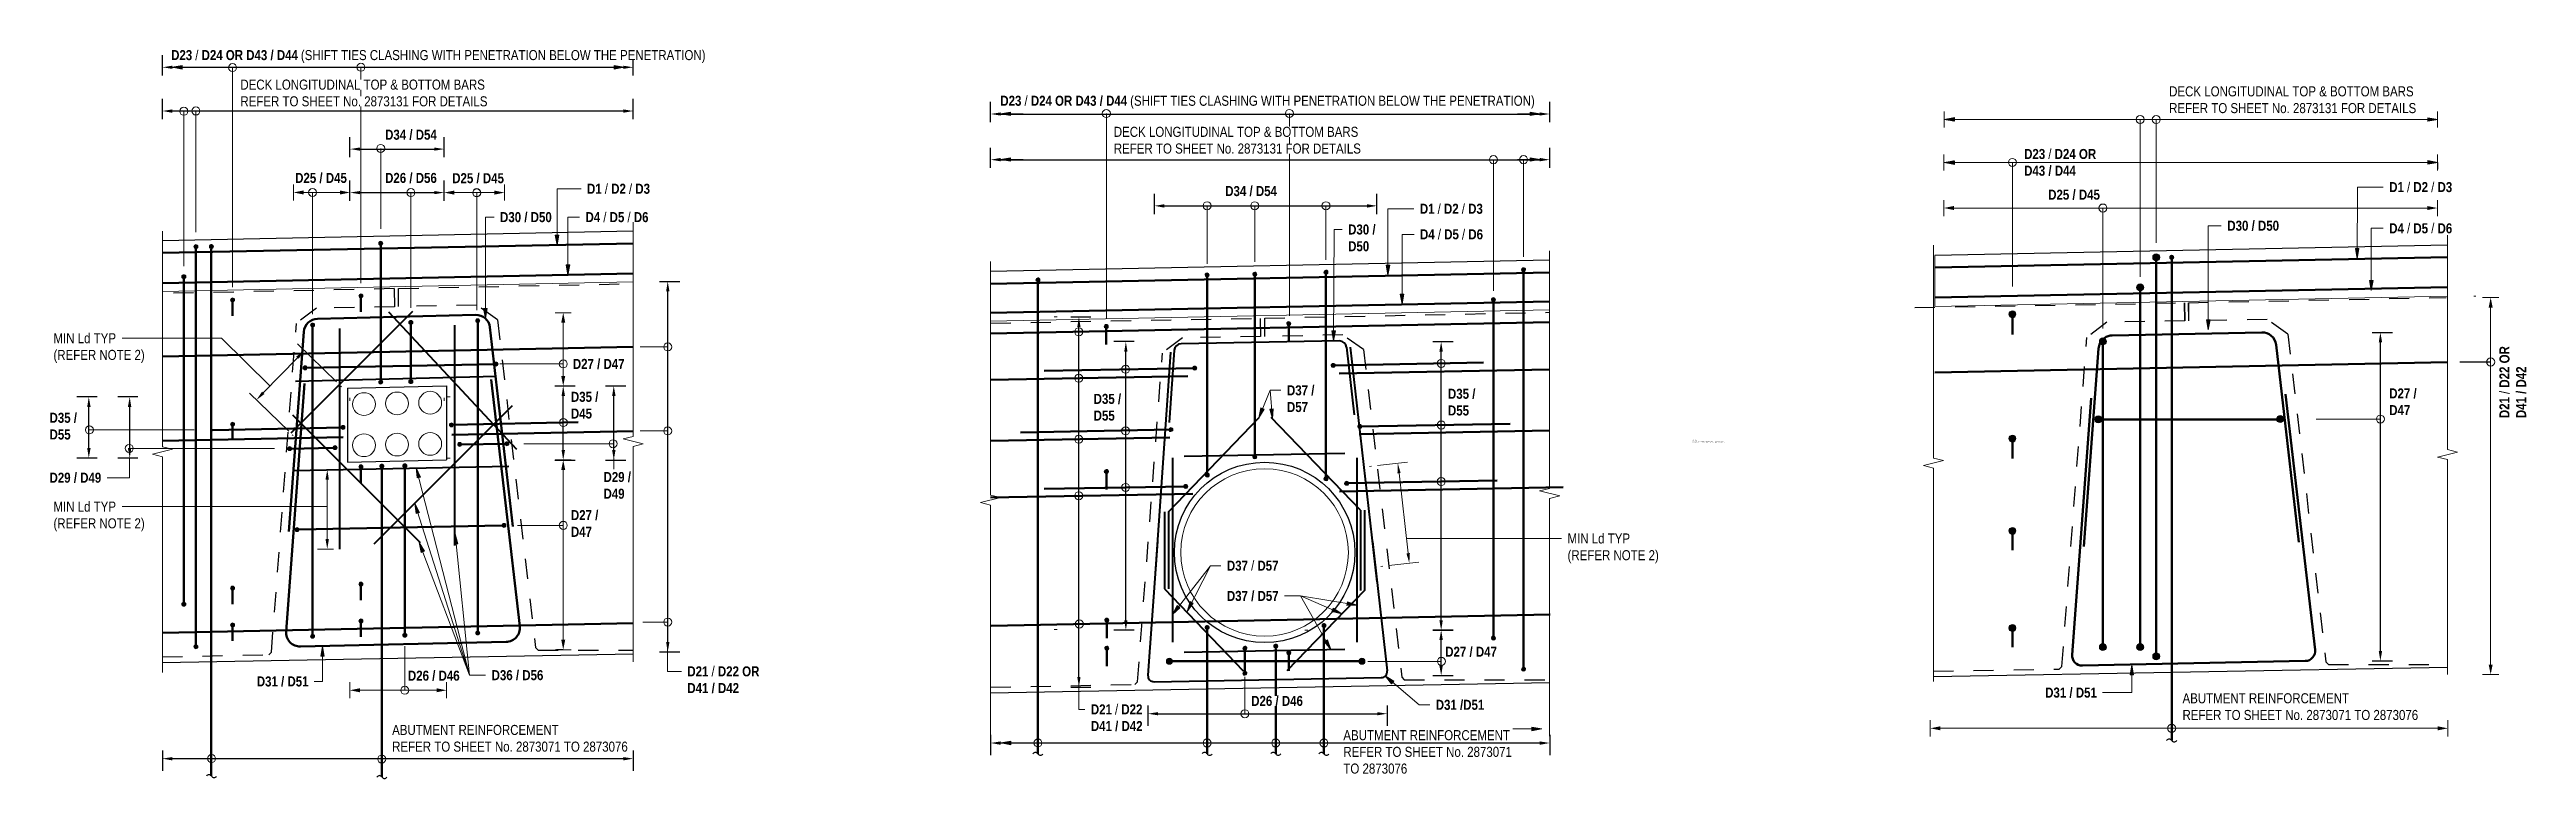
# Model space of a CAD drawing. Header units: metres. Extents: x 1110 to 1195, y -510 to 24.
# Drawn here: x 1182.68 to 1195.03, y 0.98 to 4.62 of the extents above; entities that cross this region are included whole.
import ezdxf

# ---------------------------------------------------------------- set-up
doc = ezdxf.new("R2010")
doc.units = ezdxf.units.M
doc.linetypes.add('JacobsDash', pattern=[0.0045, 0.003, -0.0015])
doc.layers.get('Defpoints').update_dxf_attribs({"color": 41})
for name, color, linetype, lineweight in [('A-ANNO-DIMS', 7, 'Continuous', 9), ('A-ANNO-NOTE', 7, 'Continuous', 9), ('A-DETL', 7, 'Continuous', 13), ('A-DETL-GENF', 7, 'Continuous', 9), ('G-ANNO-TEXT', 7, 'Continuous', 9)]:
    doc.layers.add(name, color=color, linetype=linetype, lineweight=lineweight)
doc.styles.add('Arial Narrow_2', font='ARIALN.TTF', dxfattribs={"height": 0.05})
doc.styles.add('Arial Narrow_3', font='ARIALN.TTF', dxfattribs={"height": 0.0035})
doc.styles.add('Arial Narrow_4', font='ARIALN.TTF', dxfattribs={"height": 0.005})
doc.styles.add('Arial Narrow_B', font='ARIALNB.TTF', dxfattribs={"height": 0.125})
doc.styles.add('Arial Narrow_B_1', font='ARIALNB.TTF', dxfattribs={"height": 0.05})
doc.dimstyles.new('Dimension_Standard_T__mm_', dxfattribs={"dimscale": 0.3048, "dimtxt": 0.051172, "dimasz": 0.164042, "dimexe": 0.15748, "dimexo": 0.098425, "dimgap": 0.065617, "dimtad": 1, "dimdec": 0, "dimlfac": 1000, "dimzin": 0, "dimdsep": 46, "dimtxsty": 'Arial Narrow_B_1', "dimsah": 1, "dimcen": 0.09, "dimaunit": 1, "dimadec": 4, "dimazin": 0, "dimtfac": 1, "dimtdec": 4, "dimtix": 1, "dimtmove": 0, "dimatfit": 3, "dimfxl": 1, "dimtvp": 1, "dimtolj": 1, "dimtzin": 0, "dimlwd": 18, "dimlwe": 18, "dimarcsym": 2})
doc.dimstyles.new('Dimension_Standard_T__mm__1', dxfattribs={"dimscale": 0.3048, "dimtxt": 0.051172, "dimasz": 0.164042, "dimexe": 0.15748, "dimexo": 0.098425, "dimgap": 0.065617, "dimtad": 1, "dimdec": 0, "dimlfac": 1000, "dimzin": 0, "dimdsep": 46, "dimtxsty": 'Arial Narrow_2', "dimsah": 1, "dimcen": 0.09, "dimaunit": 1, "dimadec": 4, "dimazin": 0, "dimtfac": 1, "dimtdec": 4, "dimtix": 1, "dimtmove": 0, "dimatfit": 3, "dimfxl": 1, "dimtvp": 1, "dimtolj": 1, "dimtzin": 0, "dimlwd": 18, "dimlwe": 18, "dimarcsym": 2})
doc.dimstyles.new('Dimension_Standard_T_REO_1', dxfattribs={"dimscale": 0.3048, "dimtxt": 0.051172, "dimasz": 0.164042, "dimexe": 0.19685, "dimexo": 0.0625, "dimgap": 0.065617, "dimtad": 1, "dimdec": 0, "dimlfac": 1000, "dimzin": 0, "dimdsep": 46, "dimtxsty": 'Arial Narrow_B', "dimsah": 1, "dimcen": 0.09, "dimaunit": 1, "dimadec": 4, "dimazin": 0, "dimtfac": 1, "dimtdec": 4, "dimtix": 1, "dimtmove": 0, "dimatfit": 3, "dimfxl": 0.19685, "dimfxlon": 1, "dimtvp": 1, "dimtolj": 1, "dimtzin": 0, "dimlwd": 25, "dimlwe": 25, "dimarcsym": 2})
doc.dimstyles.new('Dimension_Standard_T_REO_2', dxfattribs={"dimscale": 0.3048, "dimtxt": 0.051172, "dimasz": 0.164042, "dimexe": 0.19685, "dimexo": 0.0625, "dimgap": 0.065617, "dimtad": 1, "dimdec": 0, "dimlfac": 1000, "dimzin": 0, "dimdsep": 46, "dimtxsty": 'Arial Narrow_B_1', "dimsah": 1, "dimcen": 0.09, "dimaunit": 1, "dimadec": 4, "dimazin": 0, "dimtfac": 1, "dimtdec": 4, "dimtix": 1, "dimtmove": 0, "dimatfit": 3, "dimfxl": 0.19685, "dimfxlon": 1, "dimtvp": 1, "dimtolj": 1, "dimtzin": 0, "dimlwd": 25, "dimlwe": 25, "dimarcsym": 2})
doc.dimstyles.new('Dimension_Standard_T_REO_3', dxfattribs={"dimscale": 0.3048, "dimtxt": 0.051172, "dimasz": 0.164042, "dimexe": 0.19685, "dimexo": 0.0625, "dimgap": 0.065617, "dimtad": 1, "dimdec": 0, "dimlfac": 1000, "dimzin": 0, "dimdsep": 46, "dimtxsty": 'Arial Narrow_2', "dimsah": 1, "dimcen": 0.09, "dimaunit": 1, "dimadec": 4, "dimazin": 0, "dimtfac": 1, "dimtdec": 4, "dimtix": 1, "dimtmove": 0, "dimatfit": 3, "dimfxl": 0.19685, "dimfxlon": 1, "dimtvp": 1, "dimtolj": 1, "dimtzin": 0, "dimlwd": 25, "dimlwe": 25, "dimarcsym": 2})

msp = doc.modelspace()

# ---------------------------------------------------------------- texts
at = {"layer": 'G-ANNO-TEXT', "attachment_point": 1, "bg_fill": 3, "box_fill_scale": 1, "bg_fill_color": 256, "bg_fill_true_color": 13158600, "bg_fill_transparency": 0}
for s, insert, char_height, style in [('DECK LONGITUDINAL TOP & BOTTOM BARS', (1193.2491, 4.4339), 0.05, 'Arial Narrow_2'), ('1.', (1190.8697, 2.6613), 0.0035, 'Arial Narrow_3')]:
    msp.add_mtext(s, dxfattribs=dict(at, insert=insert, char_height=char_height, style=style))

# ---------------------------------------------------------------- blocks, each defined once
blk = doc.blocks.new('CS_DET_BreakLine_ViewScale - Std Break-6629639-DRG-2873132 - INTEGRAL STITCH REINFORCEMENT DETAIL A')
at = {"layer": 'A-DETL-GENF'}
for p, q in [((-0.05, 0), (1.025, 0)), ((1.025, 0), (1.0375, -0.05)), ((1.0375, -0.05), (1.0625, 0.05)), ((1.0625, 0.05), (1.075, 0)), ((1.075, 0), (2.15, 0))]:
    blk.add_line(p, q, dxfattribs=at)
blk = doc.blocks.new('CS_DET_BreakLine_ViewScale - Std Break-6630134-DRG-2873132 - INTEGRAL STITCH REINFORCEMENT DETAIL A')
at = {"layer": 'A-DETL-GENF'}
for p, q in [((1.025, 0), (-0.05, 0)), ((1.037, 0.05), (1.025, 0)), ((1.062, -0.05), (1.037, 0.05)), ((1.075, 0), (1.062, -0.05)), ((2.15, 0), (1.075, 0))]:
    blk.add_line(p, q, dxfattribs=at)
blk = doc.blocks.new('B_Det_Reinf_Bar Section_2D - Reo Dot_Scale 20_Cog End-6621638-DRG-2873132 - INTEGRAL STITCH REINFORCEMENT DETAIL A')
at = {"layer": 'A-DETL-GENF'}
blk.add_hatch(color=256, dxfattribs=at).paths.add_polyline_path([(0, -0.01), (0.003, -0.01), (0.005, -0.009), (0.007, -0.007), (0.009, -0.005), (0.01, -0.003), (0.01, 0), (0.01, 0.003), (0.009, 0.005), (0.007, 0.007), (0.005, 0.009), (0.003, 0.01), (0, 0.01), (-0.003, 0.01), (-0.005, 0.009), (-0.007, 0.007), (-0.009, 0.005), (-0.01, 0.003), (-0.01, 0), (-0.01, -0.003), (-0.009, -0.005), (-0.007, -0.007), (-0.005, -0.009), (-0.003, -0.01)])
for start, end in [(360, 180), (180, 360)]:
    blk.add_arc((0, 0), 0.01, start, end, dxfattribs=at)
blk = doc.blocks.new('CS_DET_Rebar Tagging1 - Scale 20-6623096-DRG-2873132 - INTEGRAL STITCH REINFORCEMENT DETAIL A')
at = {"layer": 'A-DETL-GENF', "lineweight": 13}
blk.add_line((0, 0), (0.607, 0), dxfattribs=at)
blk.add_circle((0, 0), 0.02, dxfattribs=at)
blk = doc.blocks.new('CS_DET_Rebar Tagging1 - Scale 20-6623097-DRG-2873132 - INTEGRAL STITCH REINFORCEMENT DETAIL A')
at = {"layer": 'A-DETL-GENF', "lineweight": 13}
blk.add_line((0, 0), (0.575, 0), dxfattribs=at)
blk.add_circle((0, 0), 0.02, dxfattribs=at)
blk = doc.blocks.new('CS_DET_Rebar Tagging1 - Scale 20-6623098-DRG-2873132 - INTEGRAL STITCH REINFORCEMENT DETAIL A')
at = {"layer": 'A-DETL-GENF', "lineweight": 13}
blk.add_line((0, 0), (0.585, 0), dxfattribs=at)
blk.add_circle((0, 0), 0.02, dxfattribs=at)
blk = doc.blocks.new('CS_DET_Rebar Tagging1 - Scale 20-6623099-DRG-2873132 - INTEGRAL STITCH REINFORCEMENT DETAIL A')
at = {"layer": 'A-DETL-GENF', "lineweight": 13}
blk.add_line((0, 0), (0.4, 0), dxfattribs=at)
blk.add_circle((0, 0), 0.02, dxfattribs=at)
blk = doc.blocks.new('CS_DET_Rebar Tagging1 - Scale 20-6623100-DRG-2873132 - INTEGRAL STITCH REINFORCEMENT DETAIL A')
at = {"layer": 'A-DETL-GENF', "lineweight": 13}
blk.add_line((0, 0), (1.095, 0), dxfattribs=at)
blk.add_circle((0, 0), 0.02, dxfattribs=at)
blk = doc.blocks.new('CS_DET_Rebar Tagging1 - Scale 20-6623101-DRG-2873132 - INTEGRAL STITCH REINFORCEMENT DETAIL A')
at = {"layer": 'A-DETL-GENF', "lineweight": 13}
blk.add_line((0, 0), (1.077, 0), dxfattribs=at)
blk.add_circle((0, 0), 0.02, dxfattribs=at)
blk = doc.blocks.new('CS_DET_Rebar Tagging1 - Scale 20-6623102-DRG-2873132 - INTEGRAL STITCH REINFORCEMENT DETAIL A')
at = {"layer": 'A-DETL-GENF', "lineweight": 13}
blk.add_line((0, 0), (0.604, 0), dxfattribs=at)
blk.add_circle((0, 0), 0.02, dxfattribs=at)
blk = doc.blocks.new('CS_DET_Rebar Tagging1 - Scale 20-6623103-DRG-2873132 - INTEGRAL STITCH REINFORCEMENT DETAIL A')
at = {"layer": 'A-DETL-GENF', "lineweight": 13}
blk.add_line((0, 0), (0.773, 0), dxfattribs=at)
blk.add_circle((0, 0), 0.02, dxfattribs=at)
blk = doc.blocks.new('CS_DET_Rebar Tagging1 - Scale 20-6623104-DRG-2873132 - INTEGRAL STITCH REINFORCEMENT DETAIL A')
at = {"layer": 'A-DETL-GENF', "lineweight": 13}
blk.add_line((0, 0), (0.137, 0), dxfattribs=at)
blk.add_circle((0, 0), 0.02, dxfattribs=at)
blk = doc.blocks.new('CS_DET_Rebar Tagging1 - Scale 20-6623105-DRG-2873132 - INTEGRAL STITCH REINFORCEMENT DETAIL A')
at = {"layer": 'A-DETL-GENF', "lineweight": 13}
blk.add_line((0, 0), (0.137, 0), dxfattribs=at)
blk.add_circle((0, 0), 0.02, dxfattribs=at)
blk = doc.blocks.new('CS_DET_Rebar Tagging1 - Scale 20-6623106-DRG-2873132 - INTEGRAL STITCH REINFORCEMENT DETAIL A')
at = {"layer": 'A-DETL-GENF', "lineweight": 13}
blk.add_line((0, 0), (0.125, 0), dxfattribs=at)
blk.add_circle((0, 0), 0.02, dxfattribs=at)
blk = doc.blocks.new('B_Det_Reinf_Bar Section_2D - Reo Dot_Scale 20_Cog End-V4-DRG-2873132 - INTEGRAL STITCH REINFORCEMENT DETAIL A')
at = {"layer": 'A-DETL-GENF'}
blk.add_hatch(color=256, dxfattribs=at).paths.add_polyline_path([(0, -0.01), (0.003, -0.01), (0.005, -0.009), (0.007, -0.007), (0.009, -0.005), (0.01, -0.003), (0.01, 0), (0.01, 0.003), (0.009, 0.005), (0.007, 0.007), (0.005, 0.009), (0.003, 0.01), (0, 0.01), (-0.003, 0.01), (-0.005, 0.009), (-0.007, 0.007), (-0.009, 0.005), (-0.01, 0.003), (-0.01, 0), (-0.01, -0.003), (-0.009, -0.005), (-0.007, -0.007), (-0.005, -0.009), (-0.003, -0.01), (0, -0.01)])
for start, end in [(360, 180), (180, 360)]:
    blk.add_arc((0, 0), 0.01, start, end, dxfattribs=at)
blk = doc.blocks.new('CS_DET_Rebar Tagging1 - Scale 20-6623108-DRG-2873132 - INTEGRAL STITCH REINFORCEMENT DETAIL A')
at = {"layer": 'A-DETL-GENF', "lineweight": 13}
blk.add_line((0, 0), (0.005, 0), dxfattribs=at)
blk.add_circle((0, 0), 0.02, dxfattribs=at)
blk = doc.blocks.new('CS_DET_Rebar Tagging1 - Scale 20-6623109-DRG-2873132 - INTEGRAL STITCH REINFORCEMENT DETAIL A')
at = {"layer": 'A-DETL-GENF', "lineweight": 13}
blk.add_line((0, 0), (0.445, 0), dxfattribs=at)
blk.add_circle((0, 0), 0.02, dxfattribs=at)
blk = doc.blocks.new('B_Det_Reinf_Bar Section_2D_Grey - Reo Dot_Scale 25_Section-6572820-DRG-2873132 - INTEGRAL STITCH REINFORCEMENT DETAIL A')
at = {"layer": 'A-DETL-GENF', "true_color": 0xafafaf}
blk.add_hatch(color=253, dxfattribs=at).paths.add_polyline_path([(0, -0.012), (0.003, -0.012), (0.006, -0.011), (0.009, -0.009), (0.011, -0.006), (0.012, -0.003), (0.013, 0), (0.012, 0.003), (0.011, 0.006), (0.009, 0.009), (0.006, 0.011), (0.003, 0.012), (0, 0.013), (-0.003, 0.012), (-0.006, 0.011), (-0.009, 0.009), (-0.011, 0.006), (-0.012, 0.003), (-0.012, 0), (-0.012, -0.003), (-0.011, -0.006), (-0.009, -0.009), (-0.006, -0.011), (-0.003, -0.012)])
blk = doc.blocks.new('CS_DET_Rebar Tagging1 - Scale 20-6623112-DRG-2873132 - INTEGRAL STITCH REINFORCEMENT DETAIL A')
at = {"layer": 'A-DETL-GENF', "lineweight": 13}
blk.add_line((0, 0), (0.725, 0), dxfattribs=at)
blk.add_circle((0, 0), 0.02, dxfattribs=at)
blk = doc.blocks.new('CS_DET_Rebar Tagging1 - Scale 20-6623113-DRG-2873132 - INTEGRAL STITCH REINFORCEMENT DETAIL A')
at = {"layer": 'A-DETL-GENF', "lineweight": 13}
blk.add_line((0, 0), (0.522, 0), dxfattribs=at)
blk.add_circle((0, 0), 0.02, dxfattribs=at)
blk = doc.blocks.new('T2DExtentArrowReinf_v1 - Extent-6629324-DRG-2873132 - INTEGRAL STITCH REINFORCEMENT DETAIL A')
at = {"layer": 'A-DETL-GENF'}
for p, q in [((0.11, 0), (0.11, 0.316)), ((0, -0.01), (0, 0.01)), ((0.365, 0.034), (0.365, 0)), ((0.05, 0), (0.315, 0))]:
    blk.add_line(p, q, dxfattribs=at)
blk = doc.blocks.new('T2DExtentArrowReinf_v1 - Extent-6629572-DRG-2873132 - INTEGRAL STITCH REINFORCEMENT DETAIL A')
at = {"layer": 'A-DETL-GENF'}
for p, q in [((0, 0.01), (0, -0.01)), ((0.05, 0), (0.896, 0)), ((0.326, 0), (0.326, -0.228)), ((0.946, -0.034), (0.946, 0))]:
    blk.add_line(p, q, dxfattribs=at)
blk = doc.blocks.new('T2DExtentArrowReinf_v1 - Extent-6630873-DRG-2873132 - INTEGRAL STITCH REINFORCEMENT DETAIL A')
at = {"layer": 'A-DETL-GENF'}
for p, q in [((0.274, 0), (0.274, 0.22)), ((0, -0.01), (0, 0.01)), ((0.482, 0.034), (0.482, 0)), ((0.05, 0), (0.432, 0))]:
    blk.add_line(p, q, dxfattribs=at)
blk = doc.blocks.new('T2DExtentArrowReinf_v1 - Extent-6631433-DRG-2873132 - INTEGRAL STITCH REINFORCEMENT DETAIL A')
at = {"layer": 'A-DETL-GENF'}
for p, q in [((0, 0.01), (0, -0.01)), ((0.05, 0), (0.231, 0)), ((0.095, 0), (0.095, -0.316)), ((0.281, -0.034), (0.281, 0))]:
    blk.add_line(p, q, dxfattribs=at)
blk = doc.blocks.new('T2DExtentArrowReinf_v1 - Extent-6631541-DRG-2873132 - INTEGRAL STITCH REINFORCEMENT DETAIL A')
at = {"layer": 'A-DETL-GENF'}
for p, q in [((0, 0.01), (0, -0.01)), ((0.05, 0), (0.25, 0)), ((0.162, 0), (0.162, -0.316)), ((0.3, -0.034), (0.3, 0))]:
    blk.add_line(p, q, dxfattribs=at)
blk = doc.blocks.new('CS_DET_BreakLine_ViewScale - Std Break-6632918-DRG-2873132 - INTEGRAL STITCH REINFORCEMENT DETAIL B')
at = {"layer": 'A-DETL-GENF'}
for p, q in [((1.115, 0), (-0.05, 0)), ((1.1275, 0.05), (1.115, 0)), ((1.1525, -0.05), (1.1275, 0.05)), ((1.165, 0), (1.1525, -0.05)), ((2.33, 0), (1.165, 0))]:
    blk.add_line(p, q, dxfattribs=at)
blk = doc.blocks.new('CS_DET_BreakLine_ViewScale - Std Break-6632973-DRG-2873132 - INTEGRAL STITCH REINFORCEMENT DETAIL B')
at = {"layer": 'A-DETL-GENF'}
for p, q in [((-0.05, 0), (1.135, 0)), ((1.135, 0), (1.1475, -0.05)), ((1.1475, -0.05), (1.1725, 0.05)), ((1.1725, 0.05), (1.185, 0)), ((1.185, 0), (2.37, 0))]:
    blk.add_line(p, q, dxfattribs=at)
blk = doc.blocks.new('B_Det_Reinf_Bar Section_2D - Reo Dot_Scale 20_Cog End-6632169-DRG-2873132 - INTEGRAL STITCH REINFORCEMENT DETAIL B')
at = {"layer": 'A-DETL-GENF'}
blk.add_hatch(color=256, dxfattribs=at).paths.add_polyline_path([(0, 0.01), (-0.003, 0.01), (-0.005, 0.009), (-0.007, 0.007), (-0.009, 0.005), (-0.01, 0.003), (-0.01, 0), (-0.01, -0.003), (-0.009, -0.005), (-0.007, -0.007), (-0.005, -0.009), (-0.003, -0.01), (0, -0.01), (0.003, -0.01), (0.005, -0.009), (0.007, -0.007), (0.009, -0.005), (0.01, -0.003), (0.01, 0), (0.01, 0.003), (0.009, 0.005), (0.007, 0.007), (0.005, 0.009), (0.003, 0.01)])
for start, end in [(0, 180), (180, 360)]:
    blk.add_arc((0, 0), 0.01, start, end, dxfattribs=at)
blk = doc.blocks.new('CS_DET_Rebar Tagging1 - Scale 20-6632170-DRG-2873132 - INTEGRAL STITCH REINFORCEMENT DETAIL B')
at = {"layer": 'A-DETL-GENF', "lineweight": 13}
blk.add_line((0, 0), (0.29, 0), dxfattribs=at)
blk.add_circle((0, 0), 0.02, dxfattribs=at)
blk = doc.blocks.new('CS_DET_Rebar Tagging1 - Scale 20-8566355-DRG-2873132 - INTEGRAL STITCH REINFORCEMENT DETAIL B')
at = {"layer": 'A-DETL-GENF', "lineweight": 13}
blk.add_line((0, 0), (0.28, 0), dxfattribs=at)
blk.add_circle((0, 0), 0.02, dxfattribs=at)
blk = doc.blocks.new('CS_DET_Rebar Tagging1 - Scale 20-6632172-DRG-2873132 - INTEGRAL STITCH REINFORCEMENT DETAIL B')
at = {"layer": 'A-DETL-GENF', "lineweight": 13}
blk.add_line((0, 0), (0.27, 0), dxfattribs=at)
blk.add_circle((0, 0), 0.02, dxfattribs=at)
blk = doc.blocks.new('B_Det_Reinf_Bar Section_2D_Grey - Reo Dot_Scale 25_Section-7275914-DRG-2873132 - INTEGRAL STITCH REINFORCEMENT DETAIL B')
at = {"layer": 'A-DETL-GENF', "true_color": 0xafafaf}
blk.add_hatch(color=253, dxfattribs=at).paths.add_polyline_path([(0, 0.012), (-0.003, 0.012), (-0.006, 0.011), (-0.009, 0.009), (-0.011, 0.006), (-0.012, 0.003), (-0.013, 0), (-0.012, -0.003), (-0.011, -0.006), (-0.009, -0.009), (-0.006, -0.011), (-0.003, -0.012), (0, -0.013), (0.003, -0.012), (0.006, -0.011), (0.009, -0.009), (0.011, -0.006), (0.012, -0.003), (0.012, 0), (0.012, 0.003), (0.011, 0.006), (0.009, 0.009), (0.006, 0.011), (0.003, 0.012)])
blk = doc.blocks.new('CS_DET_Rebar Tagging1 - Scale 20-6632173-DRG-2873132 - INTEGRAL STITCH REINFORCEMENT DETAIL B')
at = {"layer": 'A-DETL-GENF', "lineweight": 13}
blk.add_line((0, 0), (0.015, 0), dxfattribs=at)
blk.add_circle((0, 0), 0.02, dxfattribs=at)
blk = doc.blocks.new('CS_DET_Rebar Tagging1 - Scale 20-6632174-DRG-2873132 - INTEGRAL STITCH REINFORCEMENT DETAIL B')
at = {"layer": 'A-DETL-GENF', "lineweight": 13}
blk.add_line((0, 0), (1.024, 0), dxfattribs=at)
blk.add_circle((0, 0), 0.02, dxfattribs=at)
blk = doc.blocks.new('CS_DET_Rebar Tagging1 - Scale 20-6632175-DRG-2873132 - INTEGRAL STITCH REINFORCEMENT DETAIL B')
at = {"layer": 'A-DETL-GENF', "lineweight": 13}
blk.add_line((0, 0), (1.01, 0), dxfattribs=at)
blk.add_circle((0, 0), 0.02, dxfattribs=at)
blk = doc.blocks.new('CS_DET_Rebar Tagging1 - Scale 20-6632176-DRG-2873132 - INTEGRAL STITCH REINFORCEMENT DETAIL B')
at = {"layer": 'A-DETL-GENF', "lineweight": 13}
blk.add_line((0, 0), (0.485, 0), dxfattribs=at)
blk.add_circle((0, 0), 0.02, dxfattribs=at)
blk = doc.blocks.new('CS_DET_Rebar Tagging1 - Scale 20-6632177-DRG-2873132 - INTEGRAL STITCH REINFORCEMENT DETAIL B')
at = {"layer": 'A-DETL-GENF', "lineweight": 13}
blk.add_line((0, 0), (0.655, 0), dxfattribs=at)
blk.add_circle((0, 0), 0.02, dxfattribs=at)
blk = doc.blocks.new('CS_DET_Rebar Tagging1 - Scale 20-6623108-DRG-2873132 - INTEGRAL STITCH REINFORCEMENT DETAIL B')
at = {"layer": 'A-DETL-GENF', "lineweight": 13}
blk.add_line((0, 0), (0.005, 0), dxfattribs=at)
blk.add_circle((0, 0), 0.02, dxfattribs=at)
blk = doc.blocks.new('CS_DET_Rebar Combined - Multiple Bar-7553088-DRG-2873132 - INTEGRAL STITCH REINFORCEMENT DETAIL B')
at = {"layer": 'A-DETL-GENF'}
for points in [[(0, -0.015), (0.004, -0.014), (0.008, -0.013), (0.011, -0.011), (0.013, -0.008), (0.014, -0.004), (0.015, 0), (0.014, 0.004), (0.013, 0.008), (0.011, 0.011), (0.008, 0.013), (0.004, 0.014), (0, 0.015), (-0.004, 0.014), (-0.008, 0.013), (-0.011, 0.011), (-0.013, 0.008), (-0.014, 0.004), (-0.015, 0), (-0.014, -0.004), (-0.013, -0.008), (-0.011, -0.011), (-0.008, -0.013), (-0.004, -0.014)], [(0.96, -0.015), (0.964, -0.014), (0.967, -0.013), (0.97, -0.011), (0.973, -0.008), (0.974, -0.004), (0.975, 0), (0.974, 0.004), (0.973, 0.008), (0.97, 0.011), (0.967, 0.013), (0.964, 0.014), (0.96, 0.015), (0.956, 0.014), (0.952, 0.013), (0.949, 0.011), (0.947, 0.008), (0.945, 0.004), (0.945, 0), (0.945, -0.004), (0.947, -0.008), (0.949, -0.011), (0.952, -0.013), (0.956, -0.014)]]:
    blk.add_hatch(color=256, dxfattribs=at).paths.add_polyline_path(points)
at = {"layer": 'A-DETL-GENF', "lineweight": 50}
blk.add_line((0.015, 0), (0.945, 0), dxfattribs=at)
at = {"layer": 'A-DETL-GENF'}
for centre, start, end in [((0, 0), 360, 180), ((0, 0), 180, 360), ((0.96, 0), 360, 180), ((0.96, 0), 180, 360)]:
    blk.add_arc(centre, 0.015, start, end, dxfattribs=at)
blk = doc.blocks.new('B_Det_Reinf_Bar Section_2D - Reo Dot_Scale 25_Cog End-2355448-DRG-2873132 - INTEGRAL STITCH REINFORCEMENT DETAIL F')
at = {"layer": 'A-DETL-GENF'}
blk.add_hatch(color=256, dxfattribs=at).paths.add_polyline_path([(0, -0.017), (0.005, -0.017), (0.009, -0.015), (0.012, -0.012), (0.015, -0.009), (0.017, -0.005), (0.018, 0), (0.017, 0.005), (0.015, 0.009), (0.012, 0.012), (0.009, 0.015), (0.005, 0.017), (0, 0.018), (-0.005, 0.017), (-0.009, 0.015), (-0.012, 0.012), (-0.015, 0.009), (-0.017, 0.005), (-0.017, 0), (-0.017, -0.005), (-0.015, -0.009), (-0.012, -0.012), (-0.009, -0.015), (-0.005, -0.017)])
for start, end in [(360, 180), (180, 360)]:
    blk.add_arc((0, 0), 0.0175, start, end, dxfattribs=at)
blk = doc.blocks.new('CS_DET_Rebar Tagging1 - Scale 20-7585351-DRG-2873132 - INTEGRAL STITCH REINFORCEMENT DETAIL F')
at = {"layer": 'A-DETL-GENF', "lineweight": 13}
blk.add_line((0, 0), (0.614, 0), dxfattribs=at)
blk.add_circle((0, 0), 0.02, dxfattribs=at)
blk = doc.blocks.new('CS_DET_Rebar Tagging1 - Scale 20-6640993-DRG-2873132 - INTEGRAL STITCH REINFORCEMENT DETAIL F')
at = {"layer": 'A-DETL-GENF', "lineweight": 13}
blk.add_line((0, 0), (0.785, 0), dxfattribs=at)
blk.add_circle((0, 0), 0.02, dxfattribs=at)
blk = doc.blocks.new('B_Det_Reinf_Bar Section_2D_Grey - Reo Dot_Scale 25_Cog End-6572821-DRG-2873132 - INTEGRAL STITCH REINFORCEMENT DETAIL F')
at = {"layer": 'A-DETL-GENF', "true_color": 0xafafaf}
blk.add_hatch(color=253, dxfattribs=at).paths.add_polyline_path([(0, -0.012), (0.003, -0.012), (0.006, -0.011), (0.009, -0.009), (0.011, -0.006), (0.012, -0.003), (0.013, 0), (0.012, 0.003), (0.011, 0.006), (0.009, 0.009), (0.006, 0.011), (0.003, 0.012), (0, 0.013), (-0.003, 0.012), (-0.006, 0.011), (-0.009, 0.009), (-0.011, 0.006), (-0.012, 0.003), (-0.012, 0), (-0.012, -0.003), (-0.011, -0.006), (-0.009, -0.009), (-0.006, -0.011), (-0.003, -0.012)])
blk = doc.blocks.new('CS_DET_Rebar Tagging1 - Scale 20-6640994-DRG-2873132 - INTEGRAL STITCH REINFORCEMENT DETAIL F')
at = {"layer": 'A-DETL-GENF', "lineweight": 13}
blk.add_line((0, 0), (0.6, 0), dxfattribs=at)
blk.add_circle((0, 0), 0.02, dxfattribs=at)
blk = doc.blocks.new('CS_DET_Rebar Tagging1 - Scale 20-6640996-DRG-2873132 - INTEGRAL STITCH REINFORCEMENT DETAIL F')
at = {"layer": 'A-DETL-GENF', "lineweight": 13}
blk.add_line((0, 0), (0.154, 0), dxfattribs=at)
blk.add_circle((0, 0), 0.02, dxfattribs=at)
blk = doc.blocks.new('CS_DET_Rebar Tagging1 - Scale 20-6640997-DRG-2873132 - INTEGRAL STITCH REINFORCEMENT DETAIL F')
at = {"layer": 'A-DETL-GENF', "lineweight": 13}
blk.add_line((0, 0), (0.32, 0), dxfattribs=at)
blk.add_circle((0, 0), 0.02, dxfattribs=at)
blk = doc.blocks.new('CS_DET_BreakLine_ViewScale - Std Break-6644176-DRG-2873132 - INTEGRAL STITCH REINFORCEMENT DETAIL F')
at = {"layer": 'A-DETL-GENF'}
for p, q in [((1.013, 0), (-0.05, 0)), ((1.025, 0.05), (1.013, 0)), ((1.05, -0.05), (1.025, 0.05)), ((1.063, 0), (1.05, -0.05)), ((2.126, 0), (1.063, 0))]:
    blk.add_line(p, q, dxfattribs=at)
blk = doc.blocks.new('T2DExtentArrowReinf_v1 - Extent-6641288-DRG-2873132 - INTEGRAL STITCH REINFORCEMENT DETAIL F')
at = {"layer": 'A-DETL-GENF'}
for p, q in [((0, 0.01), (0, -0.01)), ((0.05, 0), (2.41, 0)), ((0.978, 0), (0.978, -0.288)), ((2.46, -0.034), (2.46, 0))]:
    blk.add_line(p, q, dxfattribs=at)
blk = doc.blocks.new('T2DExtentArrowReinf_v1 - Extent-7585350-DRG-2873132 - INTEGRAL STITCH REINFORCEMENT DETAIL F')
at = {"layer": 'A-DETL-GENF'}
for p, q in [((0, 0.01), (0, -0.01)), ((0.05, 0), (2.412, 0)), ((0.342, 0), (0.342, -0.619)), ((2.462, -0.034), (2.462, 0))]:
    blk.add_line(p, q, dxfattribs=at)
blk = doc.blocks.new('T2DExtentArrowReinf_v1 - Extent-6641795-DRG-2873132 - INTEGRAL STITCH REINFORCEMENT DETAIL F')
at = {"layer": 'A-DETL-GENF'}
for p, q in [((0, 0.01), (0, -0.01)), ((0.05, 0), (2.41, 0)), ((0.793, 0), (0.793, -0.288)), ((2.46, -0.034), (2.46, 0))]:
    blk.add_line(p, q, dxfattribs=at)
blk = doc.blocks.new('T2DExtentArrowReinf_v1 - Extent-6644252-DRG-2873132 - INTEGRAL STITCH REINFORCEMENT DETAIL F')
at = {"layer": 'A-DETL-GENF'}
for p, q in [((0, 0.01), (0, -0.01)), ((0.05, 0), (1.83, 0)), ((0.321, 0), (0.321, -0.154)), ((1.88, -0.034), (1.88, 0))]:
    blk.add_line(p, q, dxfattribs=at)
blk = doc.blocks.new('CS_DET_BreakLine_ViewScale - Std Break-6644111-DRG-2873132 - INTEGRAL STITCH REINFORCEMENT DETAIL F')
at = {"layer": 'A-DETL-GENF'}
for p, q in [((1.021, 0), (-0.05, 0)), ((1.033, 0.05), (1.021, 0)), ((1.058, -0.05), (1.033, 0.05)), ((1.071, 0), (1.058, -0.05)), ((2.141, 0), (1.071, 0))]:
    blk.add_line(p, q, dxfattribs=at)
blk = doc.blocks.new('T2DExtentArrowReinf_v1 - Extent-6643851-DRG-2873132 - INTEGRAL STITCH REINFORCEMENT DETAIL F')
at = {"layer": 'A-DETL-GENF'}
for p, q in [((0, -0.01), (0, 0.01)), ((0.05, 0), (2.53, 0)), ((1.203, 0), (1.203, 0.039)), ((2.58, 0.034), (2.58, 0))]:
    blk.add_line(p, q, dxfattribs=at)
blk = doc.blocks.new('DIMBLOCK2-DRG-2873132 - INTEGRAL STITCH REINFORCEMENT DETAIL A')
at = {"layer": 'A-ANNO-DIMS', "color": 0, "lineweight": 25, "transparency": 16777216}
for p, q in [((1184.18, 3.863), (1184.18, 3.964)), ((1184.65, 3.863), (1184.65, 3.964)), ((1184.23, 3.904), (1184.6, 3.904))]:
    blk.add_line(p, q, dxfattribs=at)
at = {"layer": 'A-ANNO-DIMS', "color": 0, "transparency": 16777216}
for points in [[(1184.23, 3.912), (1184.23, 3.896), (1184.18, 3.904)], [(1184.6, 3.912), (1184.6, 3.896), (1184.65, 3.904)]]:
    blk.add_solid(points, dxfattribs=at)
at = {"layer": 'Defpoints', "color": 0, "transparency": 16777216}
for p in [(1184.18, 3.844), (1184.65, 3.904), (1184.65, 3.844)]:
    blk.add_point(p, dxfattribs=at)
at = {"layer": 'A-ANNO-DIMS', "color": 0, "lineweight": 25, "transparency": 16777216, "insert": (1184.415, 3.998), "char_height": 0.125, "attachment_point": 5, "style": 'Arial Narrow_B'}
blk.add_mtext('\\A1;\u200d', dxfattribs=at)
blk = doc.blocks.new('DIMBLOCK3-DRG-2873132 - INTEGRAL STITCH REINFORCEMENT DETAIL A')
at = {"layer": 'A-ANNO-DIMS', "color": 0, "lineweight": 25, "transparency": 16777216}
for p, q in [((1184.18, 4.08), (1184.18, 4.181)), ((1184.23, 4.121), (1184.6, 4.121)), ((1184.65, 4.08), (1184.65, 4.181))]:
    blk.add_line(p, q, dxfattribs=at)
at = {"layer": 'A-ANNO-DIMS', "color": 0, "transparency": 16777216}
for points in [[(1184.23, 4.129), (1184.23, 4.113), (1184.18, 4.121)], [(1184.6, 4.129), (1184.6, 4.113), (1184.65, 4.121)]]:
    blk.add_solid(points, dxfattribs=at)
at = {"layer": 'Defpoints', "color": 0, "transparency": 16777216}
for p in [(1184.65, 4.121), (1184.18, 4.061), (1184.65, 4.061)]:
    blk.add_point(p, dxfattribs=at)
at = {"layer": 'A-ANNO-DIMS', "color": 0, "lineweight": 25, "transparency": 16777216, "insert": (1184.415, 4.215), "char_height": 0.125, "attachment_point": 5, "style": 'Arial Narrow_B'}
blk.add_mtext('\\A1;\u200d', dxfattribs=at)
blk = doc.blocks.new('DIMBLOCK4-DRG-2873132 - INTEGRAL STITCH REINFORCEMENT DETAIL A')
at = {"layer": 'A-ANNO-DIMS', "color": 0, "lineweight": 25, "transparency": 16777216}
for p, q in [((1183.245, 4.27), (1183.245, 4.371)), ((1185.592, 4.27), (1185.592, 4.371)), ((1183.295, 4.311), (1185.542, 4.311))]:
    blk.add_line(p, q, dxfattribs=at)
at = {"layer": 'A-ANNO-DIMS', "color": 0, "transparency": 16777216}
for points in [[(1183.295, 4.319), (1183.295, 4.302), (1183.245, 4.311)], [(1185.542, 4.319), (1185.542, 4.302), (1185.592, 4.311)]]:
    blk.add_solid(points, dxfattribs=at)
at = {"layer": 'Defpoints', "color": 0, "transparency": 16777216}
for p in [(1183.245, 4.251), (1185.592, 4.311), (1185.592, 4.251)]:
    blk.add_point(p, dxfattribs=at)
at = {"layer": 'A-ANNO-DIMS', "color": 0, "lineweight": 25, "transparency": 16777216, "insert": (1184.419, 4.36), "char_height": 0.05, "attachment_point": 5, "style": 'Arial Narrow_B_1'}
blk.add_mtext('\\A1;\u200d', dxfattribs=at)
blk = doc.blocks.new('DIMBLOCK5-DRG-2873132 - INTEGRAL STITCH REINFORCEMENT DETAIL A')
at = {"layer": 'A-ANNO-DIMS', "color": 0, "lineweight": 25, "transparency": 16777216}
for p, q in [((1183.245, 4.488), (1183.245, 4.589)), ((1185.592, 4.488), (1185.592, 4.589)), ((1183.295, 4.529), (1185.542, 4.529))]:
    blk.add_line(p, q, dxfattribs=at)
at = {"layer": 'A-ANNO-DIMS', "color": 0, "transparency": 16777216}
for points in [[(1183.295, 4.537), (1183.295, 4.521), (1183.245, 4.529)], [(1185.542, 4.537), (1185.542, 4.521), (1185.592, 4.529)]]:
    blk.add_solid(points, dxfattribs=at)
at = {"layer": 'Defpoints', "color": 0, "transparency": 16777216}
for p in [(1183.245, 4.469), (1185.592, 4.529), (1185.592, 4.469)]:
    blk.add_point(p, dxfattribs=at)
at = {"layer": 'A-ANNO-DIMS', "color": 0, "lineweight": 25, "transparency": 16777216, "insert": (1184.419, 4.579), "char_height": 0.05, "attachment_point": 5, "style": 'Arial Narrow_B_1'}
blk.add_mtext('\\A1;\u200d', dxfattribs=at)
blk = doc.blocks.new('DIMBLOCK6-DRG-2873132 - INTEGRAL STITCH REINFORCEMENT DETAIL A')
at = {"layer": 'A-ANNO-DIMS', "color": 0, "lineweight": 25, "transparency": 16777216}
for p, q in [((1185.723, 3.461), (1185.824, 3.461)), ((1185.764, 1.663), (1185.764, 3.411)), ((1185.723, 1.613), (1185.824, 1.613))]:
    blk.add_line(p, q, dxfattribs=at)
at = {"layer": 'A-ANNO-DIMS', "color": 0, "transparency": 16777216}
for points in [[(1185.756, 3.411), (1185.773, 3.411), (1185.764, 3.461)], [(1185.756, 1.663), (1185.773, 1.663), (1185.764, 1.613)]]:
    blk.add_solid(points, dxfattribs=at)
at = {"layer": 'Defpoints', "color": 0, "transparency": 16777216}
for p in [(1185.704, 3.461), (1185.764, 3.461), (1185.704, 1.613)]:
    blk.add_point(p, dxfattribs=at)
at = {"layer": 'A-ANNO-DIMS', "color": 0, "lineweight": 25, "transparency": 16777216, "insert": (1185.715, 2.537), "char_height": 0.05, "attachment_point": 5, "rotation": 90, "style": 'Arial Narrow_B_1'}
blk.add_mtext('\\A1;\u200d', dxfattribs=at)
blk = doc.blocks.new('DIMBLOCK7-DRG-2873132 - INTEGRAL STITCH REINFORCEMENT DETAIL A')
at = {"layer": 'A-ANNO-DIMS', "color": 0, "lineweight": 25, "transparency": 16777216}
for p, q in [((1185.202, 2.94), (1185.303, 2.94)), ((1185.243, 2.62), (1185.243, 2.89)), ((1185.202, 2.57), (1185.303, 2.57))]:
    blk.add_line(p, q, dxfattribs=at)
at = {"layer": 'A-ANNO-DIMS', "color": 0, "transparency": 16777216}
for points in [[(1185.235, 2.89), (1185.252, 2.89), (1185.243, 2.94)], [(1185.235, 2.62), (1185.252, 2.62), (1185.243, 2.57)]]:
    blk.add_solid(points, dxfattribs=at)
at = {"layer": 'Defpoints', "color": 0, "transparency": 16777216}
for p in [(1185.183, 2.94), (1185.243, 2.94), (1185.183, 2.57)]:
    blk.add_point(p, dxfattribs=at)
at = {"layer": 'A-ANNO-DIMS', "color": 0, "lineweight": 25, "transparency": 16777216, "insert": (1185.194, 2.755), "char_height": 0.05, "attachment_point": 5, "rotation": 90, "style": 'Arial Narrow_B_1'}
blk.add_mtext('\\A1;\u200d', dxfattribs=at)
blk = doc.blocks.new('DIMBLOCK8-DRG-2873132 - INTEGRAL STITCH REINFORCEMENT DETAIL A')
at = {"layer": 'A-ANNO-DIMS', "color": 0, "lineweight": 25, "transparency": 16777216}
for p, q in [((1185.454, 2.94), (1185.555, 2.94)), ((1185.495, 2.62), (1185.495, 2.89)), ((1185.454, 2.57), (1185.555, 2.57))]:
    blk.add_line(p, q, dxfattribs=at)
at = {"layer": 'A-ANNO-DIMS', "color": 0, "transparency": 16777216}
for points in [[(1185.487, 2.89), (1185.504, 2.89), (1185.495, 2.94)], [(1185.487, 2.62), (1185.504, 2.62), (1185.495, 2.57)]]:
    blk.add_solid(points, dxfattribs=at)
at = {"layer": 'Defpoints', "color": 0, "transparency": 16777216}
for p in [(1185.435, 2.94), (1185.495, 2.94), (1185.435, 2.57)]:
    blk.add_point(p, dxfattribs=at)
at = {"layer": 'A-ANNO-DIMS', "color": 0, "lineweight": 25, "transparency": 16777216, "insert": (1185.446, 2.755), "char_height": 0.05, "attachment_point": 5, "rotation": 90, "style": 'Arial Narrow_B_1'}
blk.add_mtext('\\A1;\u200d', dxfattribs=at)
blk = doc.blocks.new('DIMBLOCK9-DRG-2873132 - INTEGRAL STITCH REINFORCEMENT DETAIL A')
at = {"layer": 'A-ANNO-DIMS', "color": 0, "lineweight": 25, "transparency": 16777216}
for p, q in [((1183.245, 1.122), (1183.245, 1.021)), ((1185.592, 1.122), (1185.592, 1.021)), ((1183.295, 1.081), (1185.542, 1.081))]:
    blk.add_line(p, q, dxfattribs=at)
at = {"layer": 'A-ANNO-DIMS', "color": 0, "transparency": 16777216}
for points in [[(1183.295, 1.089), (1183.295, 1.072), (1183.245, 1.081)], [(1185.542, 1.089), (1185.542, 1.072), (1185.592, 1.081)]]:
    blk.add_solid(points, dxfattribs=at)
at = {"layer": 'Defpoints', "color": 0, "transparency": 16777216}
for p in [(1183.245, 1.141), (1185.592, 1.141), (1185.592, 1.081)]:
    blk.add_point(p, dxfattribs=at)
at = {"layer": 'A-ANNO-DIMS', "color": 0, "lineweight": 25, "transparency": 16777216, "insert": (1184.419, 1.13), "char_height": 0.05, "attachment_point": 5, "style": 'Arial Narrow_B_1'}
blk.add_mtext('\\A1;\u200d', dxfattribs=at)
blk = doc.blocks.new('DIMBLOCK10-DRG-2873132 - INTEGRAL STITCH REINFORCEMENT DETAIL A')
at = {"layer": 'A-ANNO-DIMS', "color": 0, "lineweight": 25, "transparency": 16777216}
for p, q in [((1183.122, 2.885), (1183.022, 2.885)), ((1183.082, 2.63), (1183.082, 2.835)), ((1183.122, 2.58), (1183.022, 2.58))]:
    blk.add_line(p, q, dxfattribs=at)
at = {"layer": 'A-ANNO-DIMS', "color": 0, "transparency": 16777216}
for points in [[(1183.073, 2.835), (1183.09, 2.835), (1183.082, 2.885)], [(1183.073, 2.63), (1183.09, 2.63), (1183.082, 2.58)]]:
    blk.add_solid(points, dxfattribs=at)
at = {"layer": 'Defpoints', "color": 0, "transparency": 16777216}
for p in [(1183.082, 2.885), (1183.142, 2.885), (1183.142, 2.58)]:
    blk.add_point(p, dxfattribs=at)
at = {"layer": 'A-ANNO-DIMS', "color": 0, "lineweight": 25, "transparency": 16777216, "insert": (1183.032, 2.732), "char_height": 0.05, "attachment_point": 5, "rotation": 90, "style": 'Arial Narrow_2'}
blk.add_mtext('\\A1;\u200d', dxfattribs=at)
blk = doc.blocks.new('DIMBLOCK11-DRG-2873132 - INTEGRAL STITCH REINFORCEMENT DETAIL A')
at = {"layer": 'A-ANNO-DIMS', "color": 0, "lineweight": 25, "transparency": 16777216}
for p, q in [((1182.919, 2.885), (1182.818, 2.885)), ((1182.878, 2.63), (1182.878, 2.835)), ((1182.919, 2.58), (1182.818, 2.58))]:
    blk.add_line(p, q, dxfattribs=at)
at = {"layer": 'A-ANNO-DIMS', "color": 0, "transparency": 16777216}
for points in [[(1182.87, 2.835), (1182.887, 2.835), (1182.878, 2.885)], [(1182.87, 2.63), (1182.887, 2.63), (1182.878, 2.58)]]:
    blk.add_solid(points, dxfattribs=at)
at = {"layer": 'Defpoints', "color": 0, "transparency": 16777216}
for p in [(1182.878, 2.885), (1182.938, 2.885), (1182.938, 2.58)]:
    blk.add_point(p, dxfattribs=at)
at = {"layer": 'A-ANNO-DIMS', "color": 0, "lineweight": 25, "transparency": 16777216, "insert": (1182.829, 2.732), "char_height": 0.05, "attachment_point": 5, "rotation": 90, "style": 'Arial Narrow_2'}
blk.add_mtext('\\A1;\u200d', dxfattribs=at)
blk = doc.blocks.new('DIMBLOCK12-DRG-2873132 - INTEGRAL STITCH REINFORCEMENT DETAIL A')
at = {"layer": 'A-ANNO-DIMS', "color": 0, "lineweight": 18, "transparency": 16777216}
for p, q in [((1184.113, 2.96), (1183.918, 3.15)), ((1183.748, 2.906), (1183.918, 3.08)), ((1183.875, 2.714), (1183.679, 2.904))]:
    blk.add_line(p, q, dxfattribs=at)
at = {"layer": 'A-ANNO-DIMS', "color": 0, "transparency": 16777216}
for points in [[(1183.912, 3.086), (1183.924, 3.075), (1183.952, 3.116)], [(1183.742, 2.912), (1183.754, 2.9), (1183.714, 2.87)]]:
    blk.add_solid(points, dxfattribs=at)
at = {"layer": 'Defpoints', "color": 0, "transparency": 16777216}
for p in [(1183.952, 3.116), (1184.135, 2.939), (1183.896, 2.693)]:
    blk.add_point(p, dxfattribs=at)
at = {"layer": 'A-ANNO-DIMS', "color": 0, "lineweight": 18, "transparency": 16777216, "insert": (1183.797, 3.028), "char_height": 0.05, "attachment_point": 5, "rotation": 45.8358, "style": 'Arial Narrow_B_1'}
blk.add_mtext('\\A1;\u200d', dxfattribs=at)
blk = doc.blocks.new('DIMBLOCK13-DRG-2873132 - INTEGRAL STITCH REINFORCEMENT DETAIL A')
at = {"layer": 'A-ANNO-DIMS', "color": 0, "lineweight": 18, "transparency": 16777216}
for p, q in [((1184.098, 2.522), (1184.019, 2.522)), ((1184.067, 2.176), (1184.067, 2.472)), ((1184.098, 2.126), (1184.019, 2.126))]:
    blk.add_line(p, q, dxfattribs=at)
at = {"layer": 'A-ANNO-DIMS', "color": 0, "transparency": 16777216}
for points in [[(1184.058, 2.472), (1184.075, 2.472), (1184.067, 2.522)], [(1184.058, 2.176), (1184.075, 2.176), (1184.067, 2.126)]]:
    blk.add_solid(points, dxfattribs=at)
at = {"layer": 'Defpoints', "color": 0, "transparency": 16777216}
for p in [(1184.067, 2.522), (1184.128, 2.522), (1184.128, 2.126)]:
    blk.add_point(p, dxfattribs=at)
at = {"layer": 'A-ANNO-DIMS', "color": 0, "lineweight": 18, "transparency": 16777216, "insert": (1184.017, 2.324), "char_height": 0.05, "attachment_point": 5, "rotation": 90, "style": 'Arial Narrow_2'}
blk.add_mtext('\\A1;\u200d', dxfattribs=at)
blk = doc.blocks.new('DIMBLOCK14-DRG-2873132 - INTEGRAL STITCH REINFORCEMENT DETAIL B')
at = {"layer": 'A-ANNO-DIMS', "color": 0, "lineweight": 25, "transparency": 16777216}
for p, q in [((1187.374, 4.255), (1187.374, 4.356)), ((1190.161, 4.255), (1190.161, 4.356)), ((1187.424, 4.296), (1190.111, 4.296))]:
    blk.add_line(p, q, dxfattribs=at)
at = {"layer": 'A-ANNO-DIMS', "color": 0, "transparency": 16777216}
for points in [[(1187.424, 4.304), (1187.424, 4.288), (1187.374, 4.296)], [(1190.111, 4.304), (1190.111, 4.288), (1190.161, 4.296)]]:
    blk.add_solid(points, dxfattribs=at)
at = {"layer": 'Defpoints', "color": 0, "transparency": 16777216}
for p in [(1187.374, 4.236), (1190.161, 4.296), (1190.161, 4.236)]:
    blk.add_point(p, dxfattribs=at)
at = {"layer": 'A-ANNO-DIMS', "color": 0, "lineweight": 25, "transparency": 16777216, "insert": (1188.767, 4.346), "char_height": 0.05, "attachment_point": 5, "style": 'Arial Narrow_B_1'}
blk.add_mtext('\\A1;\u200d', dxfattribs=at)
blk = doc.blocks.new('DIMBLOCK15-DRG-2873132 - INTEGRAL STITCH REINFORCEMENT DETAIL B')
at = {"layer": 'A-ANNO-DIMS', "color": 0, "lineweight": 25, "transparency": 16777216}
for p, q in [((1187.374, 4.027), (1187.374, 4.128)), ((1190.161, 4.027), (1190.161, 4.128)), ((1187.424, 4.068), (1190.111, 4.068))]:
    blk.add_line(p, q, dxfattribs=at)
at = {"layer": 'A-ANNO-DIMS', "color": 0, "transparency": 16777216}
for points in [[(1187.424, 4.077), (1187.424, 4.06), (1187.374, 4.068)], [(1190.111, 4.077), (1190.111, 4.06), (1190.161, 4.068)]]:
    blk.add_solid(points, dxfattribs=at)
at = {"layer": 'Defpoints', "color": 0, "transparency": 16777216}
for p in [(1187.374, 4.008), (1190.161, 4.068), (1190.161, 4.008)]:
    blk.add_point(p, dxfattribs=at)
at = {"layer": 'A-ANNO-DIMS', "color": 0, "lineweight": 25, "transparency": 16777216, "insert": (1188.767, 4.118), "char_height": 0.05, "attachment_point": 5, "style": 'Arial Narrow_2'}
blk.add_mtext('\\A1;\u200d', dxfattribs=at)
blk = doc.blocks.new('DIMBLOCK16-DRG-2873132 - INTEGRAL STITCH REINFORCEMENT DETAIL B')
at = {"layer": 'A-ANNO-DIMS', "color": 0, "lineweight": 25, "transparency": 16777216}
for p, q in [((1188.19, 3.797), (1188.19, 3.898)), ((1188.24, 3.838), (1189.25, 3.838)), ((1189.3, 3.797), (1189.3, 3.898))]:
    blk.add_line(p, q, dxfattribs=at)
at = {"layer": 'A-ANNO-DIMS', "color": 0, "transparency": 16777216}
for points in [[(1188.24, 3.846), (1188.24, 3.829), (1188.19, 3.838)], [(1189.25, 3.846), (1189.25, 3.829), (1189.3, 3.838)]]:
    blk.add_solid(points, dxfattribs=at)
at = {"layer": 'Defpoints', "color": 0, "transparency": 16777216}
for p in [(1189.3, 3.838), (1188.19, 3.778), (1189.3, 3.778)]:
    blk.add_point(p, dxfattribs=at)
at = {"layer": 'A-ANNO-DIMS', "color": 0, "lineweight": 25, "transparency": 16777216, "insert": (1188.745, 3.887), "char_height": 0.05, "attachment_point": 5, "style": 'Arial Narrow_2'}
blk.add_mtext('\\A1;\u200d', dxfattribs=at)
blk = doc.blocks.new('DIMBLOCK17-DRG-2873132 - INTEGRAL STITCH REINFORCEMENT DETAIL B')
at = {"layer": 'A-ANNO-DIMS', "color": 0, "lineweight": 25, "transparency": 16777216}
for p, q in [((1189.579, 3.161), (1189.68, 3.161)), ((1189.62, 1.771), (1189.62, 3.111)), ((1189.579, 1.721), (1189.68, 1.721))]:
    blk.add_line(p, q, dxfattribs=at)
at = {"layer": 'A-ANNO-DIMS', "color": 0, "transparency": 16777216}
for points in [[(1189.611, 3.111), (1189.628, 3.111), (1189.62, 3.161)], [(1189.611, 1.771), (1189.628, 1.771), (1189.62, 1.721)]]:
    blk.add_solid(points, dxfattribs=at)
at = {"layer": 'Defpoints', "color": 0, "transparency": 16777216}
for p in [(1189.56, 3.161), (1189.62, 3.161), (1189.56, 1.721)]:
    blk.add_point(p, dxfattribs=at)
at = {"layer": 'A-ANNO-DIMS', "color": 0, "lineweight": 25, "transparency": 16777216, "insert": (1189.57, 2.441), "char_height": 0.05, "attachment_point": 5, "rotation": 90, "style": 'Arial Narrow_B_1'}
blk.add_mtext('\\A1;\u200d', dxfattribs=at)
blk = doc.blocks.new('DIMBLOCK18-DRG-2873132 - INTEGRAL STITCH REINFORCEMENT DETAIL B')
at = {"layer": 'A-ANNO-DIMS', "color": 0, "lineweight": 25, "transparency": 16777216}
for p, q in [((1187.374, 1.199), (1187.374, 1.099)), ((1187.424, 1.159), (1190.111, 1.159)), ((1190.161, 1.199), (1190.161, 1.099))]:
    blk.add_line(p, q, dxfattribs=at)
at = {"layer": 'A-ANNO-DIMS', "color": 0, "transparency": 16777216}
for points in [[(1187.424, 1.167), (1187.424, 1.15), (1187.374, 1.159)], [(1190.111, 1.167), (1190.111, 1.15), (1190.161, 1.159)]]:
    blk.add_solid(points, dxfattribs=at)
at = {"layer": 'Defpoints', "color": 0, "transparency": 16777216}
for p in [(1187.374, 1.219), (1190.161, 1.219), (1190.161, 1.159)]:
    blk.add_point(p, dxfattribs=at)
at = {"layer": 'A-ANNO-DIMS', "color": 0, "lineweight": 25, "transparency": 16777216, "insert": (1188.767, 1.208), "char_height": 0.05, "attachment_point": 5, "style": 'Arial Narrow_B_1'}
blk.add_mtext('\\A1;\u200d', dxfattribs=at)
blk = doc.blocks.new('DIMBLOCK19-DRG-2873132 - INTEGRAL STITCH REINFORCEMENT DETAIL B')
at = {"layer": 'A-ANNO-DIMS', "color": 0, "lineweight": 25, "transparency": 16777216}
for p, q in [((1187.773, 3.284), (1187.874, 3.284)), ((1187.814, 1.488), (1187.814, 3.234)), ((1187.773, 1.438), (1187.874, 1.438))]:
    blk.add_line(p, q, dxfattribs=at)
at = {"layer": 'A-ANNO-DIMS', "color": 0, "transparency": 16777216}
for points in [[(1187.806, 3.234), (1187.822, 3.234), (1187.814, 3.284)], [(1187.806, 1.488), (1187.822, 1.488), (1187.814, 1.438)]]:
    blk.add_solid(points, dxfattribs=at)
at = {"layer": 'Defpoints', "color": 0, "transparency": 16777216}
for p in [(1187.754, 3.284), (1187.814, 3.284), (1187.754, 1.438)]:
    blk.add_point(p, dxfattribs=at)
at = {"layer": 'A-ANNO-DIMS', "color": 0, "lineweight": 25, "transparency": 16777216, "insert": (1187.764, 2.361), "char_height": 0.05, "attachment_point": 5, "rotation": 90, "style": 'Arial Narrow_2'}
blk.add_mtext('\\A1;\u200e', dxfattribs=at)
blk = doc.blocks.new('DIMBLOCK20-DRG-2873132 - INTEGRAL STITCH REINFORCEMENT DETAIL B')
at = {"layer": 'A-ANNO-DIMS', "color": 0, "lineweight": 25, "transparency": 16777216}
for p, q in [((1188.089, 3.161), (1187.988, 3.161)), ((1188.048, 1.771), (1188.048, 3.111)), ((1188.089, 1.721), (1187.988, 1.721))]:
    blk.add_line(p, q, dxfattribs=at)
at = {"layer": 'A-ANNO-DIMS', "color": 0, "transparency": 16777216}
for points in [[(1188.04, 3.111), (1188.056, 3.111), (1188.048, 3.161)], [(1188.04, 1.771), (1188.056, 1.771), (1188.048, 1.721)]]:
    blk.add_solid(points, dxfattribs=at)
at = {"layer": 'Defpoints', "color": 0, "transparency": 16777216}
for p in [(1188.048, 3.161), (1188.108, 3.161), (1188.108, 1.721)]:
    blk.add_point(p, dxfattribs=at)
at = {"layer": 'A-ANNO-DIMS', "color": 0, "lineweight": 25, "transparency": 16777216, "insert": (1187.998, 2.441), "char_height": 0.05, "attachment_point": 5, "rotation": 90, "style": 'Arial Narrow_2'}
blk.add_mtext('\\A1;\u200d', dxfattribs=at)
blk = doc.blocks.new('DIMBLOCK21-DRG-2873132 - INTEGRAL STITCH REINFORCEMENT DETAIL B')
at = {"layer": 'A-ANNO-DIMS', "color": 0, "lineweight": 18, "transparency": 16777216}
for p, q in [((1189.302, 2.543), (1189.452, 2.56)), ((1189.41, 2.505), (1189.455, 2.105)), ((1189.359, 2.044), (1189.509, 2.061))]:
    blk.add_line(p, q, dxfattribs=at)
at = {"layer": 'A-ANNO-DIMS', "color": 0, "transparency": 16777216}
for points in [[(1189.418, 2.505), (1189.402, 2.504), (1189.404, 2.554)], [(1189.464, 2.106), (1189.447, 2.104), (1189.461, 2.056)]]:
    blk.add_solid(points, dxfattribs=at)
at = {"layer": 'Defpoints', "color": 0, "transparency": 16777216}
for p in [(1189.272, 2.539), (1189.329, 2.041), (1189.461, 2.056)]:
    blk.add_point(p, dxfattribs=at)
at = {"layer": 'A-ANNO-DIMS', "color": 0, "lineweight": 18, "transparency": 16777216, "insert": (1189.482, 2.311), "char_height": 0.05, "attachment_point": 5, "rotation": 276.5013, "style": 'Arial Narrow_B_1'}
blk.add_mtext('\\A1;\u200d', dxfattribs=at)
blk = doc.blocks.new('DIMBLOCK22-DRG-2873132 - INTEGRAL STITCH REINFORCEMENT DETAIL B')
at = {"layer": 'A-ANNO-DIMS', "color": 0, "lineweight": 25, "transparency": 16777216}
for p, q in [((1188.158, 1.346), (1188.158, 1.245)), ((1188.208, 1.305), (1189.301, 1.305)), ((1189.351, 1.346), (1189.351, 1.245))]:
    blk.add_line(p, q, dxfattribs=at)
at = {"layer": 'A-ANNO-DIMS', "color": 0, "transparency": 16777216}
for points in [[(1188.208, 1.313), (1188.208, 1.297), (1188.158, 1.305)], [(1189.301, 1.313), (1189.301, 1.297), (1189.351, 1.305)]]:
    blk.add_solid(points, dxfattribs=at)
at = {"layer": 'Defpoints', "color": 0, "transparency": 16777216}
for p in [(1188.158, 1.365), (1189.351, 1.365), (1189.351, 1.305)]:
    blk.add_point(p, dxfattribs=at)
at = {"layer": 'A-ANNO-DIMS', "color": 0, "lineweight": 25, "transparency": 16777216, "insert": (1188.755, 1.355), "char_height": 0.05, "attachment_point": 5, "style": 'Arial Narrow_B_1'}
blk.add_mtext('\\A1;\u200e', dxfattribs=at)
blk = doc.blocks.new('DIMBLOCK23-DRG-2873132 - INTEGRAL STITCH REINFORCEMENT DETAIL B')
at = {"layer": 'A-ANNO-DIMS', "color": 0, "lineweight": 25, "transparency": 16777216}
for p, q in [((1189.579, 1.723), (1189.68, 1.723)), ((1189.62, 1.545), (1189.62, 1.673)), ((1189.579, 1.495), (1189.68, 1.495))]:
    blk.add_line(p, q, dxfattribs=at)
at = {"layer": 'A-ANNO-DIMS', "color": 0, "transparency": 16777216}
for points in [[(1189.611, 1.673), (1189.628, 1.673), (1189.62, 1.723)], [(1189.611, 1.545), (1189.628, 1.545), (1189.62, 1.495)]]:
    blk.add_solid(points, dxfattribs=at)
at = {"layer": 'Defpoints', "color": 0, "transparency": 16777216}
for p in [(1189.56, 1.723), (1189.62, 1.723), (1189.56, 1.495)]:
    blk.add_point(p, dxfattribs=at)
at = {"layer": 'A-ANNO-DIMS', "color": 0, "lineweight": 25, "transparency": 16777216, "insert": (1189.57, 1.609), "char_height": 0.05, "attachment_point": 5, "rotation": 90, "style": 'Arial Narrow_B_1'}
blk.add_mtext('\\A1;\u200e', dxfattribs=at)
blk = doc.blocks.new('DIMBLOCK24-DRG-2873132 - INTEGRAL STITCH REINFORCEMENT DETAIL F')
at = {"layer": 'A-ANNO-DIMS', "color": 0, "lineweight": 25, "transparency": 16777216}
for p, q in [((1194.261, 3.207), (1194.362, 3.207)), ((1194.302, 1.618), (1194.302, 3.157)), ((1194.261, 1.568), (1194.362, 1.568))]:
    blk.add_line(p, q, dxfattribs=at)
at = {"layer": 'A-ANNO-DIMS', "color": 0, "transparency": 16777216}
for points in [[(1194.294, 3.157), (1194.311, 3.157), (1194.302, 3.207)], [(1194.294, 1.618), (1194.311, 1.618), (1194.302, 1.568)]]:
    blk.add_solid(points, dxfattribs=at)
at = {"layer": 'Defpoints', "color": 0, "transparency": 16777216}
for p in [(1194.242, 3.207), (1194.302, 3.207), (1194.242, 1.568)]:
    blk.add_point(p, dxfattribs=at)
at = {"layer": 'A-ANNO-DIMS', "color": 0, "lineweight": 25, "transparency": 16777216, "insert": (1194.253, 2.388), "char_height": 0.05, "attachment_point": 5, "rotation": 90, "style": 'Arial Narrow_B_1'}
blk.add_mtext('\\A1;\u200d', dxfattribs=at)

# ---------------------------------------------------------------- dimensions: what is measured, and where the dimension line sits
at = {"layer": 'A-ANNO-DIMS', "lineweight": 25}
for base, p1, p2, dimstyle, override, picture, middle in [((1185.592, 4.529), (1183.2453, 4.469), (1185.592, 4.469), 'Dimension_Standard_T_REO_2', {"dimpost": '<>', "dimfxl": 2.346699}, 'DIMBLOCK5-DRG-2873132 - INTEGRAL STITCH REINFORCEMENT DETAIL A', (1184.4186, 4.5787)), ((1190.1607, 4.2961), (1187.374, 4.2361), (1190.1607, 4.2361), 'Dimension_Standard_T_REO_2', {"dimpost": '<>', "dimfxl": 2.786695}, 'DIMBLOCK14-DRG-2873132 - INTEGRAL STITCH REINFORCEMENT DETAIL B', (1188.7673, 4.3458)), ((1184.6499, 4.1212), (1184.1799, 4.0612), (1184.6499, 4.0612), 'Dimension_Standard_T_REO_1', {"dimpost": '<>', "dimfxl": 0.47}, 'DIMBLOCK3-DRG-2873132 - INTEGRAL STITCH REINFORCEMENT DETAIL A', (1184.4149, 4.2154)), ((1184.6499, 3.904), (1184.1799, 3.844), (1184.6499, 3.844), 'Dimension_Standard_T_REO_1', {"dimpost": '<>', "dimfxl": 0.47}, 'DIMBLOCK2-DRG-2873132 - INTEGRAL STITCH REINFORCEMENT DETAIL A', (1184.4149, 3.9982)), ((1190.1607, 4.0682), (1187.374, 4.0082), (1190.1607, 4.0082), 'Dimension_Standard_T_REO_3', {"dimpost": '<>', "dimfxl": 2.786695}, 'DIMBLOCK15-DRG-2873132 - INTEGRAL STITCH REINFORCEMENT DETAIL B', (1188.7673, 4.1179)), ((1189.3, 3.8376), (1188.1904, 3.7776), (1189.3, 3.7776), 'Dimension_Standard_T_REO_3', {"dimpost": '<>', "dimfxl": 1.109559}, 'DIMBLOCK16-DRG-2873132 - INTEGRAL STITCH REINFORCEMENT DETAIL B', (1188.7452, 3.8872)), ((1190.1607, 1.1585), (1187.374, 1.2185), (1190.1607, 1.2185), 'Dimension_Standard_T_REO_2', {"dimpost": '<>', "dimfxl": 2.786695}, 'DIMBLOCK18-DRG-2873132 - INTEGRAL STITCH REINFORCEMENT DETAIL B', (1188.7673, 1.2082)), ((1185.592, 1.0806), (1183.2453, 1.1406), (1185.592, 1.1406), 'Dimension_Standard_T_REO_2', {"dimpost": '<>', "dimfxl": 2.346699}, 'DIMBLOCK9-DRG-2873132 - INTEGRAL STITCH REINFORCEMENT DETAIL A', (1184.4186, 1.1303))]:
    dim = msp.add_linear_dim(base=base, p1=p1, p2=p2, text='\u200d', dimstyle=dimstyle, override=override, dxfattribs=at)
    dim.commit()
    dim.dimension.update_dxf_attribs({"geometry": picture, "text_midpoint": middle})
for base, p1, p2, text, dimstyle, override, picture, middle in [((1185.7643, 3.4611), (1185.7043, 1.6134), (1185.7043, 3.4611), '\u200d', 'Dimension_Standard_T_REO_2', {"dimpost": '<>', "dimfxl": 1.847669}, 'DIMBLOCK6-DRG-2873132 - INTEGRAL STITCH REINFORCEMENT DETAIL A', (1185.7147, 2.5373)), ((1187.814, 3.2843), (1187.754, 1.4375), (1187.754, 3.2843), '\u200e', 'Dimension_Standard_T_REO_3', {"dimpost": '<>', "dimfxl": 1.846809}, 'DIMBLOCK19-DRG-2873132 - INTEGRAL STITCH REINFORCEMENT DETAIL B', (1187.7644, 2.3609)), ((1188.048, 3.1613), (1188.108, 1.7213), (1188.108, 3.1613), '\u200d', 'Dimension_Standard_T_REO_3', {"dimpost": '<>', "dimfxl": 1.44}, 'DIMBLOCK20-DRG-2873132 - INTEGRAL STITCH REINFORCEMENT DETAIL B', (1187.9983, 2.4413)), ((1189.6196, 3.1613), (1189.5596, 1.7213), (1189.5596, 3.1613), '\u200d', 'Dimension_Standard_T_REO_2', {"dimpost": '<>', "dimfxl": 1.44}, 'DIMBLOCK17-DRG-2873132 - INTEGRAL STITCH REINFORCEMENT DETAIL B', (1189.5699, 2.4413)), ((1194.3022, 3.2071), (1194.2422, 1.568), (1194.2422, 3.2071), '\u200d', 'Dimension_Standard_T_REO_2', {"dimpost": '<>', "dimfxl": 1.639058}, 'DIMBLOCK24-DRG-2873132 - INTEGRAL STITCH REINFORCEMENT DETAIL F', (1194.2525, 2.3876)), ((1182.8782, 2.8848), (1182.9382, 2.5798), (1182.9382, 2.8848), '\u200d', 'Dimension_Standard_T_REO_3', {"dimpost": '<>', "dimfxl": 0.305}, 'DIMBLOCK11-DRG-2873132 - INTEGRAL STITCH REINFORCEMENT DETAIL A', (1182.8285, 2.7323)), ((1183.0815, 2.8848), (1183.1415, 2.5798), (1183.1415, 2.8848), '\u200d', 'Dimension_Standard_T_REO_3', {"dimpost": '<>', "dimfxl": 0.305}, 'DIMBLOCK10-DRG-2873132 - INTEGRAL STITCH REINFORCEMENT DETAIL A', (1183.0319, 2.7323)), ((1185.2433, 2.9395), (1185.1833, 2.5705), (1185.1833, 2.9395), '\u200d', 'Dimension_Standard_T_REO_2', {"dimpost": '<>', "dimfxl": 0.369053}, 'DIMBLOCK7-DRG-2873132 - INTEGRAL STITCH REINFORCEMENT DETAIL A', (1185.1936, 2.755)), ((1185.4954, 2.9395), (1185.4354, 2.5705), (1185.4354, 2.9395), '\u200d', 'Dimension_Standard_T_REO_2', {"dimpost": '<>', "dimfxl": 0.369053}, 'DIMBLOCK8-DRG-2873132 - INTEGRAL STITCH REINFORCEMENT DETAIL A', (1185.4457, 2.755)), ((1189.6196, 1.7233), (1189.5596, 1.4948), (1189.5596, 1.7233), '\u200e', 'Dimension_Standard_T_REO_2', {"dimpost": '<>', "dimfxl": 0.22849}, 'DIMBLOCK23-DRG-2873132 - INTEGRAL STITCH REINFORCEMENT DETAIL B', (1189.5699, 1.6091))]:
    dim = msp.add_linear_dim(base=base, p1=p1, p2=p2, angle=90, text=text, dimstyle=dimstyle, override=override, dxfattribs=at)
    dim.commit()
    dim.dimension.update_dxf_attribs({"geometry": picture, "text_midpoint": middle})
at = {"layer": 'A-ANNO-DIMS', "lineweight": 18}
for base, p1, p2, angle, dimstyle, override, picture, middle in [((1183.9525, 3.1162), (1183.8962, 2.693), (1184.135, 2.9389), 45.83576, 'Dimension_Standard_T__mm_', {"dimpost": '<>', "dimfxl": 0.342789}, 'DIMBLOCK12-DRG-2873132 - INTEGRAL STITCH REINFORCEMENT DETAIL A', (1183.7974, 3.0279)), ((1184.0668, 2.522), (1184.1279, 2.1257), (1184.1279, 2.522), 90, 'Dimension_Standard_T__mm__1', {"dimpost": '<>', "dimfxl": 0.396309}, 'DIMBLOCK13-DRG-2873132 - INTEGRAL STITCH REINFORCEMENT DETAIL A', (1184.0171, 2.3239)), ((1189.4611, 2.0556), (1189.2721, 2.5391), (1189.3289, 2.0406), 276.50128, 'Dimension_Standard_T__mm_', {"dimpost": '<>', "dimfxl": 0.501812}, 'DIMBLOCK21-DRG-2873132 - INTEGRAL STITCH REINFORCEMENT DETAIL B', (1189.482, 2.3105))]:
    dim = msp.add_linear_dim(base=base, p1=p1, p2=p2, angle=angle, text='\u200d', dimstyle=dimstyle, override=override, dxfattribs=at)
    dim.commit()
    dim.dimension.update_dxf_attribs({"geometry": picture, "text_midpoint": middle})

# ---------------------------------------------------------------- hatches: boundary and pattern name
at = {"layer": 'A-ANNO-NOTE'}
for points in [[(1192.1769, 4.2583), (1192.1769, 4.2783), (1192.1269, 4.2683)], [(1194.5369, 4.2583), (1194.5869, 4.2683), (1194.5369, 4.2783)], [(1192.1761, 4.0446), (1192.1761, 4.0646), (1192.1261, 4.0546)], [(1194.5376, 4.0446), (1194.5876, 4.0546), (1194.5376, 4.0646)], [(1183.9486, 3.8946), (1183.9486, 3.9146), (1183.8986, 3.9046)], [(1184.1299, 3.8946), (1184.1799, 3.9046), (1184.1299, 3.9146)], [(1184.6999, 3.894), (1184.6999, 3.914), (1184.6499, 3.904)], [(1184.8999, 3.894), (1184.9499, 3.904), (1184.8999, 3.914)], [(1192.1761, 3.8171), (1192.1761, 3.8371), (1192.1261, 3.8271)], [(1194.5361, 3.8171), (1194.5861, 3.8271), (1194.5361, 3.8371)], [(1194.8619, 3.3301), (1194.8519, 3.3801), (1194.8419, 3.3301)], [(1185.2533, 3.2549), (1185.2433, 3.3049), (1185.2333, 3.2549)], [(1185.2433, 2.9395), (1185.2533, 2.9895), (1185.2333, 2.9895)], [(1185.2533, 2.5205), (1185.2433, 2.5705), (1185.2333, 2.5205)], [(1185.2433, 1.6242), (1185.2533, 1.6742), (1185.2333, 1.6742)], [(1194.8519, 1.5001), (1194.8619, 1.5501), (1194.8419, 1.5501)], [(1184.2299, 1.412), (1184.2299, 1.432), (1184.1799, 1.422), (1184.2116, 1.4156)], [(1184.6119, 1.412), (1184.6619, 1.422), (1184.6119, 1.432), (1184.6119, 1.4156)], [(1192.1084, 1.2222), (1192.1084, 1.2422), (1192.0584, 1.2322)], [(1194.5879, 1.2222), (1194.6379, 1.2322), (1194.5879, 1.2422)]]:
    msp.add_hatch(color=256, dxfattribs=at).paths.add_polyline_path(points)
at = {"layer": 'G-ANNO-TEXT'}
for points in [[(1183.293, 4.5291), (1183.343, 4.5204), (1183.343, 4.538)], [(1185.5464, 4.5291), (1185.4964, 4.538), (1185.4964, 4.5204)], [(1187.4225, 4.2968), (1187.4725, 4.288), (1187.4725, 4.3056)], [(1190.1138, 4.2968), (1190.0638, 4.3056), (1190.0638, 4.288)], [(1192.1282, 4.269), (1192.1782, 4.2602), (1192.1782, 4.2778)], [(1194.5879, 4.2686), (1194.5379, 4.2774), (1194.5379, 4.2598)], [(1187.4225, 4.0689), (1187.4725, 4.0601), (1187.4725, 4.0777)], [(1190.1138, 4.0689), (1190.0638, 4.0777), (1190.0638, 4.0601)], [(1192.1282, 4.0534), (1192.1782, 4.0446), (1192.1782, 4.0622)], [(1194.5879, 4.0546), (1194.5379, 4.0634), (1194.5379, 4.0457)], [(1185.2127, 3.6418), (1185.2215, 3.6918), (1185.2038, 3.6918)], [(1194.1866, 3.5744), (1194.1955, 3.6244), (1194.1779, 3.6244)], [(1185.2668, 3.493), (1185.2757, 3.543), (1185.258, 3.543)], [(1189.3548, 3.4916), (1189.3637, 3.5416), (1189.346, 3.5416)], [(1194.2567, 3.4154), (1194.2655, 3.4654), (1194.2478, 3.4654)], [(1189.4249, 3.3471), (1189.4337, 3.3971), (1189.4161, 3.3971)], [(1184.8551, 3.2758), (1184.8639, 3.3258), (1184.8463, 3.3258)], [(1189.0833, 3.1639), (1189.0924, 3.2139), (1189.0748, 3.214)], [(1193.4442, 3.22), (1193.453, 3.27), (1193.4354, 3.27)], [(1188.7106, 2.7808), (1188.7377, 2.8237), (1188.7214, 2.8304)], [(1188.7785, 2.7749), (1188.7832, 2.8255), (1188.7657, 2.8241)], [(1184.5106, 2.5315), (1184.5145, 2.4809), (1184.5316, 2.4853)], [(1184.5034, 2.354), (1184.5101, 2.3036), (1184.5269, 2.309)], [(1184.5257, 2.1592), (1184.5351, 2.1093), (1184.5516, 2.1155)], [(1184.7041, 2.2015), (1184.7003, 2.1509), (1184.7179, 2.1527)], [(1188.3536, 1.8156), (1188.3843, 1.8561), (1188.3686, 1.8641)], [(1189.2006, 1.8457), (1189.1527, 1.8626), (1189.1498, 1.8452)], [(1188.2801, 1.7994), (1188.3178, 1.8334), (1188.3039, 1.8442)], [(1189.1245, 1.8037), (1189.0821, 1.8316), (1189.0751, 1.8154)], [(1184.0433, 1.6426), (1184.0344, 1.5926), (1184.0521, 1.5926)], [(1189.0693, 1.6255), (1189.0525, 1.6734), (1189.0371, 1.6648)], [(1189.34, 1.4938), (1189.3724, 1.4546), (1189.3838, 1.4681)], [(1193.063, 1.5487), (1193.0542, 1.4987), (1193.0718, 1.4987)], [(1190.1222, 1.2291), (1190.0722, 1.238), (1190.0722, 1.2203)], [(1187.4244, 1.1591), (1187.4744, 1.1503), (1187.4744, 1.1679)]]:
    msp.add_hatch(color=256, dxfattribs=at).paths.add_polyline_path(points)

# ---------------------------------------------------------------- linework, layer by layer
at = {"layer": 'A-ANNO-NOTE'}
for p, q in [((1192.1269, 4.3083), (1192.1269, 4.2283)), ((1192.1769, 4.2683), (1192.1969, 4.2683)), ((1194.5369, 4.2683), (1194.5169, 4.2683)), ((1194.5869, 4.2283), (1194.5869, 4.3083)), ((1192.1261, 4.0946), (1192.1261, 4.0146)), ((1194.5876, 4.0146), (1194.5876, 4.0946)), ((1192.1761, 4.0546), (1192.1961, 4.0546)), ((1194.5376, 4.0546), (1194.5176, 4.0546)), ((1183.8986, 3.9446), (1183.8986, 3.8646)), ((1183.9486, 3.9046), (1183.9686, 3.9046)), ((1184.1299, 3.9046), (1184.1099, 3.9046)), ((1184.1799, 3.8646), (1184.1799, 3.9446)), ((1184.6499, 3.944), (1184.6499, 3.864)), ((1184.6999, 3.904), (1184.7199, 3.904)), ((1184.8999, 3.904), (1184.8799, 3.904)), ((1184.9499, 3.864), (1184.9499, 3.944)), ((1192.1261, 3.8671), (1192.1261, 3.7871)), ((1194.5861, 3.7871), (1194.5861, 3.8671)), ((1192.1761, 3.8271), (1192.1961, 3.8271)), ((1194.5361, 3.8271), (1194.5161, 3.8271)), ((1194.8919, 3.3801), (1194.8119, 3.3801)), ((1185.2033, 3.3049), (1185.2833, 3.3049)), ((1185.2433, 3.2549), (1185.2433, 3.2349)), ((1194.8519, 3.3301), (1194.8519, 3.3101)), ((1185.2433, 2.9895), (1185.2433, 3.0095)), ((1185.2833, 2.9395), (1185.2033, 2.9395)), ((1185.2833, 2.5705), (1185.2033, 2.5705)), ((1185.2433, 2.5205), (1185.2433, 2.5005)), ((1185.2033, 1.6242), (1185.2833, 1.6242)), ((1185.2433, 1.6742), (1185.2433, 1.6942)), ((1194.8119, 1.5001), (1194.8919, 1.5001)), ((1194.8519, 1.5501), (1194.8519, 1.5701)), ((1184.1799, 1.382), (1184.1799, 1.462)), ((1184.2299, 1.422), (1184.2499, 1.422)), ((1184.6119, 1.422), (1184.5919, 1.422)), ((1184.6619, 1.462), (1184.6619, 1.382)), ((1192.0584, 1.1922), (1192.0584, 1.2722)), ((1194.6379, 1.2722), (1194.6379, 1.1922)), ((1192.1084, 1.2322), (1192.1284, 1.2322)), ((1194.5879, 1.2322), (1194.5679, 1.2322))]:
    msp.add_line(p, q, dxfattribs=at)
for centre in [(1193.1046, 4.2683), (1192.4677, 4.0546), (1183.9935, 3.9046), (1184.812, 3.904), (1192.9187, 3.8271), (1185.2433, 3.0495), (1194.8519, 3.0592), (1185.2433, 2.2445), (1184.4535, 1.422), (1193.2617, 1.2322)]:
    msp.add_circle(centre, 0.02, dxfattribs=at)
at = {"layer": 'A-DETL', "lineweight": 25}
for p, q in [((1185.592, 3.711), (1183.2453, 3.6631)), ((1194.6373, 3.6426), (1192.0806, 3.5904)), ((1190.1607, 3.5665), (1187.374, 3.5097)), ((1184.1679, 2.9294), (1184.6619, 2.9395)), ((1184.1679, 2.9294), (1184.1679, 2.5604)), ((1184.6619, 2.9395), (1184.6619, 2.5705)), ((1184.1679, 2.5604), (1184.6619, 2.5705)), ((1183.2453, 1.5611), (1185.592, 1.6039)), ((1194.6373, 1.5354), (1192.0746, 1.4886)), ((1187.374, 1.4095), (1190.1607, 1.4603))]:
    msp.add_line(p, q, dxfattribs=at)
at = {"layer": 'A-DETL', "lineweight": 50}
for p, q in [((1183.2453, 3.6028), (1185.592, 3.6507)), ((1183.4118, 1.639), (1183.4118, 3.6347)), ((1184.3335, 2.9589), (1184.3335, 3.6414)), ((1192.0818, 3.5301), (1194.6373, 3.5823)), ((1193.1846, 1.5911), (1193.1846, 3.5811)), ((1183.2453, 3.4528), (1185.592, 3.5007)), ((1183.3518, 1.8512), (1183.3518, 3.4847)), ((1187.374, 3.4494), (1190.1607, 3.5062)), ((1188.4533, 3.4836), (1188.4533, 2.5053)), ((1188.6906, 3.487), (1188.6906, 2.5959)), ((1189.0457, 3.4972), (1189.0457, 2.4871)), ((1190.0306, 3.5095), (1190.0306, 1.537)), ((1183.5946, 3.3689), (1183.5946, 3.2889)), ((1184.2346, 3.3889), (1184.2346, 3.3089)), ((1187.374, 3.3044), (1190.1607, 3.3612)), ((1189.8806, 3.3602), (1189.8806, 1.692)), ((1192.0806, 3.3801), (1194.6363, 3.4323)), ((1193.1046, 1.6376), (1193.1046, 3.4311)), ((1183.9935, 1.7014), (1183.9935, 3.2433)), ((1184.0181, 3.2749), (1184.8066, 3.2942)), ((1184.4835, 2.9614), (1184.4835, 3.2564)), ((1184.8169, 1.7178), (1184.8169, 3.2547)), ((1184.8778, 3.2322), (1184.9924, 2.2386)), ((1187.374, 3.2006), (1190.1607, 3.2575)), ((1187.9506, 3.2366), (1187.9506, 3.1466)), ((1188.8605, 3.2508), (1188.8605, 3.1608)), ((1192.4677, 3.2971), (1192.4677, 3.1971)), ((1183.2453, 3.0866), (1185.592, 3.1345)), ((1183.9498, 3.2101), (1183.8758, 2.2131)), ((1192.8974, 3.1271), (1192.824, 2.1384)), ((1192.9187, 1.6376), (1192.9187, 3.1619)), ((1192.9657, 3.1919), (1193.7109, 3.2071)), ((1193.7819, 3.1451), (1193.8955, 2.1603)), ((1183.9635, 3.0295), (1184.9086, 3.0488)), ((1184.8843, 2.9717), (1185.0263, 1.7409)), ((1187.374, 2.9701), (1188.3576, 2.9885)), ((1187.6414, 3.0151), (1188.3914, 3.0291)), ((1189.0817, 3.042), (1189.8317, 3.056)), ((1189.1117, 3.0025), (1190.1607, 3.0221)), ((1192.0804, 3.0068), (1194.6371, 3.0589)), ((1183.9532, 2.9515), (1183.8615, 1.7156)), ((1192.8607, 2.8785), (1192.7658, 1.599)), ((1193.8295, 2.8983), (1193.9765, 1.6238)), ((1183.495, 2.7199), (1184.1448, 2.7332)), ((1183.5946, 2.7489), (1183.5946, 2.6689)), ((1184.6872, 2.746), (1185.3171, 2.7589)), ((1187.5226, 2.7082), (1188.2726, 2.7222)), ((1189.2117, 2.6997), (1190.1607, 2.7174)), ((1189.2142, 2.7373), (1189.9642, 2.7513)), ((1192.9137, 2.7732), (1193.798, 2.7732)), ((1183.2453, 2.6666), (1184.1458, 2.6849)), ((1183.8793, 2.6267), (1184.0956, 2.6319)), ((1184.6882, 2.696), (1185.592, 2.7145)), ((1184.7272, 2.647), (1184.9622, 2.6515)), ((1187.374, 2.6655), (1188.2676, 2.6823)), ((1192.4677, 2.6771), (1192.4677, 2.5771)), ((1184.2346, 2.5364), (1184.2346, 2.4564)), ((1184.4535, 1.7064), (1184.4535, 2.5414)), ((1187.9507, 2.5131), (1187.9507, 2.4231)), ((1187.374, 2.3835), (1188.3825, 2.4024)), ((1187.6414, 2.4258), (1188.3468, 2.439)), ((1189.1129, 2.4134), (1190.2277, 2.4343)), ((1189.1487, 2.4541), (1189.8987, 2.4681)), ((1183.9264, 2.2238), (1184.9375, 2.2444)), ((1192.4677, 2.2165), (1192.4677, 2.1215)), ((1183.5946, 1.9312), (1183.5946, 1.8512)), ((1184.2346, 1.9512), (1184.2346, 1.8712)), ((1183.2453, 1.7087), (1185.592, 1.7566)), ((1183.5946, 1.7478), (1183.5946, 1.6678)), ((1184.2346, 1.7678), (1184.2346, 1.6878)), ((1187.3765, 1.7435), (1190.1632, 1.8004)), ((1187.9532, 1.7718), (1187.9532, 1.6818)), ((1192.4677, 1.7326), (1192.4677, 1.6376)), ((1183.9328, 1.6404), (1184.9583, 1.6629)), ((1187.9532, 1.6318), (1187.9532, 1.5418)), ((1188.6414, 1.6319), (1188.6414, 1.5168)), ((1188.8602, 1.6089), (1188.8602, 1.5189)), ((1192.8166, 1.5453), (1193.9279, 1.568))]:
    msp.add_line(p, q, dxfattribs=at)
at = {"layer": 'A-DETL', "color": 8, "lineweight": 50, "true_color": 0x808080}
for p, q in [((1183.4888, 0.9953), (1183.4888, 3.6222)), ((1187.6098, 3.4591), (1187.6098, 1.1048)), ((1193.2617, 1.1718), (1193.2617, 3.5686)), ((1184.3388, 0.9903), (1184.3388, 2.5274)), ((1189.0356, 1.7322), (1189.0356, 1.1048)), ((1188.4533, 1.7223), (1188.4533, 1.1048)), ((1188.7952, 1.6294), (1188.7952, 1.1048))]:
    msp.add_line(p, q, dxfattribs=at)
at = {"layer": 'A-DETL', "color": 7, "lineweight": 9, "true_color": 0xffffff}
for p, q in [((1192.0806, 3.5904), (1192.0806, 3.3359)), ((1183.2453, 3.4108), (1185.592, 3.4587)), ((1192.0806, 3.3359), (1194.6373, 3.3881)), ((1194.7673, 3.3881), (1194.7773, 3.3881)), ((1187.374, 3.2623), (1190.1607, 3.3191)), ((1187.6907, 3.2843), (1187.7057, 3.2843)), ((1188.9606, 3.1613), (1188.9547, 3.1613)), ((1184.1386, 2.9354), (1184.135, 2.9389)), ((1184.1799, 2.8648), (1184.1799, 2.8798)), ((1184.6499, 2.8648), (1184.6499, 2.8798)), ((1184.6644, 2.8848), (1184.6794, 2.8848)), ((1183.8962, 2.693), (1183.8927, 2.6966)), ((1184.6644, 2.5798), (1184.6794, 2.5798)), ((1189.2721, 2.5391), (1189.2621, 2.538)), ((1189.3289, 2.0406), (1189.319, 2.0394)), ((1187.6907, 1.7243), (1187.7057, 1.7243)), ((1188.9397, 1.7213), (1188.9547, 1.7213))]:
    msp.add_line(p, q, dxfattribs=at)
at = {"layer": 'A-DETL', "color": 8, "linetype": 'JacobsDash', "lineweight": 25, "true_color": 0x808080}
for p, q in [((1184.4002, 3.425), (1183.2453, 3.4005)), ((1184.402, 3.335), (1184.0128, 3.3282)), ((1184.4002, 3.425), (1184.402, 3.3347)), ((1184.4002, 3.425), (1184.402, 3.335)), ((1184.4208, 3.4252), (1184.4208, 3.3352)), ((1184.8119, 3.3421), (1184.4208, 3.3352)), ((1184.4226, 3.426), (1185.592, 3.4499)), ((1184.4226, 3.3361), (1184.4226, 3.426)), ((1184.9149, 3.2689), (1184.8119, 3.3421)), ((1191.9816, 3.3307), (1193.3256, 3.3543)), ((1193.3274, 3.2643), (1193.3255, 3.3537)), ((1193.3256, 3.3543), (1193.3274, 3.2643)), ((1193.3459, 3.3548), (1194.6305, 3.381)), ((1193.3479, 3.2648), (1193.3459, 3.3548)), ((1193.3462, 3.3545), (1193.3462, 3.2645)), ((1183.7887, 1.6118), (1183.9128, 3.2514)), ((1184.0128, 3.3282), (1183.9128, 3.2514)), ((1184.9149, 3.2689), (1185.1055, 1.6347)), ((1187.374, 3.2533), (1188.7181, 3.2769)), ((1188.7181, 3.2769), (1188.7199, 3.1869)), ((1188.7387, 3.2771), (1188.7387, 3.1871)), ((1188.7404, 3.2779), (1190.1607, 3.3069)), ((1192.9382, 3.2575), (1192.8382, 3.1807)), ((1193.3274, 3.2643), (1192.9382, 3.2575)), ((1193.7373, 3.2714), (1193.3462, 3.2645)), ((1193.8403, 3.1981), (1193.7373, 3.2714)), ((1188.1065, 1.4637), (1188.2307, 3.1033)), ((1188.3306, 3.1801), (1188.2307, 3.1033)), ((1188.7199, 3.1869), (1188.3306, 3.1801)), ((1189.1297, 3.194), (1188.7387, 3.1871)), ((1189.2327, 3.1208), (1189.1297, 3.194)), ((1189.2327, 3.1208), (1189.4233, 1.4866)), ((1192.7141, 1.541), (1192.8382, 3.1807)), ((1193.8403, 3.1981), (1194.0309, 1.564)), ((1183.7757, 1.5988), (1183.7887, 1.6118)), ((1185.1055, 1.6347), (1185.1183, 1.622)), ((1185.1183, 1.622), (1185.592, 1.622)), ((1183.2453, 1.5891), (1183.7757, 1.5988)), ((1189.4233, 1.4866), (1189.4361, 1.4739)), ((1192.0741, 1.5166), (1192.7011, 1.528)), ((1192.7011, 1.528), (1192.7141, 1.541)), ((1194.0309, 1.564), (1194.0437, 1.5513)), ((1194.0437, 1.5513), (1194.6373, 1.5513)), ((1187.374, 1.4375), (1188.0935, 1.4507)), ((1188.0935, 1.4507), (1188.1065, 1.4637)), ((1189.4361, 1.4739), (1190.1607, 1.4739))]:
    msp.add_line(p, q, dxfattribs=at)
at = {"layer": 'A-DETL', "lineweight": 40}
for p, q in [((1184.4925, 3.3106), (1183.8856, 2.7036)), ((1184.1279, 3.2257), (1184.1279, 2.1257)), ((1184.3721, 3.3089), (1185.0097, 2.6251)), ((1184.7019, 3.2433), (1184.7019, 2.1433)), ((1188.271, 3.1076), (1188.1904, 1.9554)), ((1188.2892, 3.1176), (1188.2641, 2.7582)), ((1189.113, 3.164), (1188.3235, 3.1501)), ((1189.1484, 3.1329), (1189.1869, 2.7951)), ((1189.1667, 3.1325), (1189.3, 1.963)), ((1183.9079, 2.9641), (1184.9098, 2.9885)), ((1184.9882, 2.8402), (1184.2987, 2.1508)), ((1183.8933, 2.795), (1184.5297, 2.1586)), ((1188.2601, 2.3125), (1188.712, 2.7816)), ((1189.2171, 2.3203), (1188.7727, 2.7816)), ((1188.3395, 2.5894), (1189.1398, 2.6044)), ((1183.898, 2.5173), (1184.9728, 2.5393)), ((1188.2801, 2.5816), (1188.2801, 1.6616)), ((1189.1993, 2.5816), (1189.1993, 1.6616)), ((1188.2401, 2.3125), (1188.2401, 1.9271)), ((1188.2601, 2.3125), (1188.2601, 1.9275)), ((1189.2171, 2.3203), (1189.2171, 1.9203)), ((1189.2371, 2.3203), (1189.2371, 1.9194)), ((1188.205, 2.1643), (1188.1583, 1.4965)), ((1189.2771, 2.1643), (1189.3507, 1.5184)), ((1188.2401, 1.9271), (1188.6334, 1.5189)), ((1189.2371, 1.9194), (1188.8513, 1.5189)), ((1188.3395, 1.612), (1189.1398, 1.6269)), ((1188.1888, 1.4644), (1189.3214, 1.485))]:
    msp.add_line(p, q, dxfattribs=at)
at = {"layer": 'A-DETL'}
msp.add_line((1185.4954, 2.5798), (1185.4954, 2.5248), dxfattribs=at)
at = {"layer": 'A-DETL', "lineweight": 18}
for p, q in [((1188.6409, 1.4896), (1188.6409, 1.3046)), ((1189.2542, 1.5662), (1189.6192, 1.5662))]:
    msp.add_line(p, q, dxfattribs=at)
at = {"layer": 'A-DETL', "color": 143, "lineweight": 18, "true_color": 0x78aac8}
for centre, radius in [((1184.2499, 2.8491), 0.057), ((1184.4149, 2.8525), 0.057), ((1184.5799, 2.8559), 0.057), ((1184.2499, 2.6441), 0.057), ((1184.4149, 2.6474), 0.057), ((1184.5799, 2.6508), 0.057), ((1188.7397, 2.1094), 0.4175)]:
    msp.add_circle(centre, radius, dxfattribs=at)
at = {"layer": 'A-DETL', "lineweight": 25}
msp.add_circle((1188.7397, 2.1094), 0.45, dxfattribs=at)
at = {"layer": 'A-DETL', "lineweight": 50}
for centre, radius, start, end in [((1184.0196, 3.2049), 0.07, 91.27341, 175.75749), ((1184.8083, 3.2242), 0.07, 6.58075, 91.3992), ((1192.9672, 3.1219), 0.07, 154.37416, 175.75749), ((1192.9672, 3.1219), 0.07, 91.16912, 126.6314), ((1193.7124, 3.1371), 0.07, 6.58075, 91.16912), ((1184.9568, 1.7329), 0.07, 271.25702, 6.58075), ((1183.9313, 1.7104), 0.07, 175.75749, 271.25702), ((1193.9268, 1.618), 0.05, 271.16981, 6.58075), ((1192.8156, 1.5953), 0.05, 175.75749, 271.16981)]:
    msp.add_arc(centre, radius, start, end, dxfattribs=at)
at = {"layer": 'A-DETL', "lineweight": 40}
for centre, radius, start, end in [((1188.3241, 3.1151), 0.035, 91.00508, 176), ((1189.1136, 3.129), 0.035, 6.50128, 91.00508), ((1188.1883, 1.4944), 0.03, 176, 271.0447), ((1189.3209, 1.515), 0.03, 271.0447, 6.50128)]:
    msp.add_arc(centre, radius, start, end, dxfattribs=at)
at = {"layer": 'A-DETL', "color": 8, "lineweight": 25, "true_color": 0x808080}
for centre, start, end in [((1187.5973, 1.0972), 31.0605, 148.9395), ((1188.4408, 1.0972), 31.0605, 148.9395), ((1188.7827, 1.0972), 31.0605, 148.9395), ((1189.0231, 1.0972), 31.0605, 148.9395), ((1193.2492, 1.1643), 31.0605, 148.9395), ((1193.2742, 1.1794), 211.0605, 328.9395), ((1183.4774, 0.9862), 31.0605, 148.9395), ((1183.5024, 1.0013), 211.0605, 328.9395), ((1184.3271, 0.9816), 31.0605, 148.9395), ((1184.3521, 0.9966), 211.0605, 328.9395), ((1187.6223, 1.1123), 211.0605, 328.9395), ((1188.4658, 1.1123), 211.0605, 328.9395), ((1188.8077, 1.1123), 211.0605, 328.9395), ((1189.0481, 1.1123), 211.0605, 328.9395)]:
    msp.add_arc(centre, 0.0146, start, end, dxfattribs=at)
at = {"layer": 'G-ANNO-TEXT'}
for p, q in [((1183.343, 4.538), (1183.293, 4.5291)), ((1183.293, 4.5291), (1183.4551, 4.5293)), ((1183.293, 4.5291), (1183.343, 4.5204)), ((1183.343, 4.5204), (1183.343, 4.538)), ((1192.1782, 4.2778), (1192.1282, 4.269)), ((1192.1282, 4.269), (1192.1782, 4.2602)), ((1192.1282, 4.269), (1192.2625, 4.269)), ((1192.1782, 4.2602), (1192.1782, 4.2778)), ((1187.4725, 4.0777), (1187.4225, 4.0689)), ((1187.4725, 4.0601), (1187.4725, 4.0777)), ((1190.1138, 4.0689), (1190.0638, 4.0777)), ((1190.0638, 4.0777), (1190.0638, 4.0601)), ((1187.4225, 4.0689), (1187.4725, 4.0601)), ((1187.4225, 4.0689), (1187.5356, 4.0689)), ((1190.1138, 4.0689), (1190.0008, 4.0689)), ((1190.0638, 4.0601), (1190.1138, 4.0689)), ((1192.1782, 4.0622), (1192.1282, 4.0534)), ((1192.1282, 4.0534), (1192.1782, 4.0446)), ((1192.1282, 4.0534), (1192.2625, 4.0534)), ((1192.1782, 4.0446), (1192.1782, 4.0622)), ((1194.4459, 4.0546), (1194.4446, 4.0546)), ((1194.5879, 4.0546), (1194.4459, 4.0546)), ((1194.5879, 4.0546), (1194.5379, 4.0634)), ((1194.5379, 4.0634), (1194.5379, 4.0457)), ((1194.5379, 4.0457), (1194.5879, 4.0546)), ((1185.2127, 3.9233), (1185.3318, 3.9233)), ((1194.1866, 3.5744), (1194.1875, 3.9315)), ((1194.1875, 3.9315), (1194.3162, 3.9315)), ((1184.8551, 3.7817), (1184.8982, 3.7817)), ((1184.8551, 3.2758), (1184.8551, 3.7817)), ((1185.2668, 3.7817), (1185.3242, 3.7817)), ((1185.2668, 3.493), (1185.2668, 3.7817)), ((1189.0833, 3.1639), (1189.0861, 3.72)), ((1189.0861, 3.72), (1189.1261, 3.72)), ((1189.3548, 3.8235), (1189.4836, 3.8235)), ((1189.3548, 3.4916), (1189.3548, 3.8235)), ((1193.4442, 3.7389), (1193.5091, 3.7389)), ((1193.4442, 3.22), (1193.4442, 3.7389)), ((1194.2567, 3.7259), (1194.3162, 3.7259)), ((1194.2567, 3.4154), (1194.2567, 3.7259)), ((1185.2215, 3.6918), (1185.2038, 3.6918)), ((1185.2038, 3.6918), (1185.2127, 3.6418)), ((1185.2127, 3.6418), (1185.2215, 3.6918)), ((1189.4249, 3.6958), (1189.4845, 3.6958)), ((1189.4249, 3.3471), (1189.4249, 3.6958)), ((1194.1955, 3.6244), (1194.1779, 3.6244)), ((1194.1779, 3.6244), (1194.1866, 3.5744)), ((1194.1866, 3.5744), (1194.1955, 3.6244)), ((1185.2757, 3.543), (1185.258, 3.543)), ((1185.258, 3.543), (1185.2668, 3.493)), ((1185.2668, 3.493), (1185.2757, 3.543)), ((1189.3637, 3.5416), (1189.346, 3.5416)), ((1189.346, 3.5416), (1189.3548, 3.4916)), ((1189.3548, 3.4916), (1189.3637, 3.5416)), ((1194.2655, 3.4654), (1194.2478, 3.4654)), ((1194.2478, 3.4654), (1194.2567, 3.4154)), ((1194.2567, 3.4154), (1194.2655, 3.4654)), ((1189.4337, 3.3971), (1189.4161, 3.3971)), ((1189.4161, 3.3971), (1189.4249, 3.3471)), ((1189.4249, 3.3471), (1189.4337, 3.3971)), ((1184.8639, 3.3258), (1184.8463, 3.3258)), ((1184.8463, 3.3258), (1184.8551, 3.2758)), ((1184.8551, 3.2758), (1184.8639, 3.3258)), ((1189.0924, 3.2139), (1189.0748, 3.214)), ((1189.0748, 3.214), (1189.0833, 3.1639)), ((1189.0833, 3.1639), (1189.0924, 3.2139)), ((1193.453, 3.27), (1193.4354, 3.27)), ((1193.4354, 3.27), (1193.4442, 3.22)), ((1193.4442, 3.22), (1193.453, 3.27)), ((1183.2283, 3.1779), (1183.044, 3.1779)), ((1183.5396, 3.1779), (1183.2283, 3.1779)), ((1183.7805, 2.94), (1183.5396, 3.1779)), ((1188.7106, 2.7808), (1188.7669, 2.9179)), ((1188.7669, 2.9179), (1188.8212, 2.9179)), ((1188.7669, 2.9179), (1188.8212, 2.9179)), ((1188.7785, 2.7749), (1188.7669, 2.9179)), ((1188.7214, 2.8304), (1188.7106, 2.7808)), ((1188.7106, 2.7808), (1188.7377, 2.8237)), ((1188.7377, 2.8237), (1188.7214, 2.8304)), ((1188.7832, 2.8255), (1188.7657, 2.8241)), ((1188.7657, 2.8241), (1188.7785, 2.7749)), ((1188.7785, 2.7749), (1188.7832, 2.8255)), ((1182.9932, 2.4822), (1182.969, 2.4822)), ((1183.0811, 2.4822), (1182.9932, 2.4822)), ((1183.0811, 2.5799), (1183.0811, 2.4822)), ((1184.5106, 2.5315), (1184.5145, 2.4809)), ((1184.5316, 2.4853), (1184.5106, 2.5315)), ((1184.5106, 2.5315), (1184.7754, 1.4973)), ((1184.5145, 2.4809), (1184.5316, 2.4853)), ((1184.5034, 2.354), (1184.5101, 2.3036)), ((1184.5269, 2.309), (1184.5034, 2.354)), ((1184.5034, 2.354), (1184.7754, 1.4973)), ((1183.2283, 2.3379), (1183.044, 2.3379)), ((1184.0665, 2.3379), (1183.2283, 2.3379)), ((1184.5101, 2.3036), (1184.5269, 2.309)), ((1184.5257, 2.1592), (1184.5351, 2.1093)), ((1184.5516, 2.1155), (1184.5257, 2.1592)), ((1184.5257, 2.1592), (1184.7754, 1.4973)), ((1184.5351, 2.1093), (1184.5516, 2.1155)), ((1184.7041, 2.2015), (1184.7003, 2.1509)), ((1184.7003, 2.1509), (1184.7179, 2.1527)), ((1184.7179, 2.1527), (1184.7041, 2.2015)), ((1184.7041, 2.2015), (1184.7754, 1.4973)), ((1189.4457, 2.179), (1190.2199, 2.179)), ((1188.2801, 1.7994), (1188.4704, 2.0434)), ((1188.3536, 1.8156), (1188.4704, 2.0434)), ((1188.4704, 2.0434), (1188.5217, 2.0434)), ((1188.4704, 2.0434), (1188.5217, 2.0434)), ((1185.7637, 1.9013), (1185.7637, 1.5163)), ((1188.3686, 1.8641), (1188.3536, 1.8156)), ((1188.3536, 1.8156), (1188.3843, 1.8561)), ((1188.3843, 1.8561), (1188.3686, 1.8641)), ((1188.8653, 1.8925), (1188.8384, 1.8925)), ((1188.9191, 1.8925), (1188.8653, 1.8925)), ((1188.9191, 1.8925), (1188.8653, 1.8925)), ((1188.9191, 1.8925), (1188.8653, 1.8925)), ((1189.2006, 1.8457), (1188.9191, 1.8925)), ((1189.1245, 1.8037), (1188.9191, 1.8925)), ((1189.0693, 1.6255), (1188.9191, 1.8925)), ((1189.1527, 1.8626), (1189.1498, 1.8452)), ((1189.2006, 1.8457), (1189.1527, 1.8626)), ((1188.3039, 1.8442), (1188.2801, 1.7994)), ((1188.2801, 1.7994), (1188.3178, 1.8334)), ((1188.3178, 1.8334), (1188.3039, 1.8442)), ((1189.0821, 1.8316), (1189.0751, 1.8154)), ((1189.0751, 1.8154), (1189.1245, 1.8037)), ((1189.1245, 1.8037), (1189.0821, 1.8316)), ((1189.1498, 1.8452), (1189.2006, 1.8457)), ((1184.0433, 1.6426), (1184.0344, 1.5926)), ((1184.0521, 1.5926), (1184.0433, 1.6426)), ((1184.0433, 1.6426), (1184.0433, 1.4661)), ((1187.8143, 1.727), (1187.8143, 1.3268)), ((1189.0525, 1.6734), (1189.0371, 1.6648)), ((1189.0371, 1.6648), (1189.0693, 1.6255)), ((1189.0693, 1.6255), (1189.0525, 1.6734)), ((1184.0344, 1.5926), (1184.0521, 1.5926)), ((1184.7754, 1.4973), (1184.8562, 1.4973)), ((1184.7754, 1.4973), (1184.8562, 1.4973)), ((1184.7754, 1.4973), (1184.8562, 1.4973)), ((1184.7754, 1.4973), (1184.8562, 1.4973)), ((1185.7637, 1.5163), (1185.832, 1.5163)), ((1189.34, 1.4938), (1189.3724, 1.4546)), ((1189.3838, 1.4681), (1189.34, 1.4938)), ((1189.34, 1.4938), (1189.5095, 1.3495)), ((1193.063, 1.5487), (1193.0542, 1.4987)), ((1193.0542, 1.4987), (1193.0718, 1.4987)), ((1193.0718, 1.4987), (1193.063, 1.5487)), ((1193.063, 1.5487), (1193.063, 1.4103)), ((1184.0061, 1.4661), (1184.0021, 1.4661)), ((1184.0433, 1.4661), (1184.0061, 1.4661)), ((1189.3724, 1.4546), (1189.3838, 1.4681)), ((1193.005, 1.4103), (1192.9175, 1.4103)), ((1193.063, 1.4103), (1193.005, 1.4103)), ((1187.8143, 1.3268), (1187.8435, 1.3268)), ((1189.5095, 1.3495), (1189.5629, 1.3495)), ((1190.1222, 1.2291), (1190.0722, 1.238)), ((1190.0722, 1.238), (1190.0722, 1.2203)), ((1187.4744, 1.1679), (1187.4244, 1.1591)), ((1187.4244, 1.1591), (1187.4744, 1.1503)), ((1187.4244, 1.1591), (1187.5431, 1.1591)), ((1187.4744, 1.1503), (1187.4744, 1.1679)), ((1189.978, 1.2291), (1189.9767, 1.2291)), ((1190.1222, 1.2291), (1189.978, 1.2291)), ((1190.0722, 1.2203), (1190.1222, 1.2291))]:
    msp.add_line(p, q, dxfattribs=at)

# ---------------------------------------------------------------- block references
at = {"layer": 'A-DETL-GENF'}
for name, p, rotation in [('CS_DET_Rebar Tagging1 - Scale 20-6623100-DRG-2873132 - INTEGRAL STITCH REINFORCEMENT DETAIL A', (1183.5946, 4.5274), 270.0000000000047), ('CS_DET_Rebar Tagging1 - Scale 20-6623101-DRG-2873132 - INTEGRAL STITCH REINFORCEMENT DETAIL A', (1184.2346, 4.5292), 270.0000000000047), ('CS_DET_Rebar Tagging1 - Scale 20-6623103-DRG-2873132 - INTEGRAL STITCH REINFORCEMENT DETAIL A', (1183.3518, 4.3101), 270.0000000000047), ('CS_DET_Rebar Tagging1 - Scale 20-6623102-DRG-2873132 - INTEGRAL STITCH REINFORCEMENT DETAIL A', (1183.4118, 4.3111), 270.0000000000047), ('CS_DET_Rebar Tagging1 - Scale 20-6632174-DRG-2873132 - INTEGRAL STITCH REINFORCEMENT DETAIL B', (1187.9507, 4.2983), 270), ('CS_DET_Rebar Tagging1 - Scale 20-6632175-DRG-2873132 - INTEGRAL STITCH REINFORCEMENT DETAIL B', (1188.8632, 4.2987), 270), ('CS_DET_Rebar Tagging1 - Scale 20-6640993-DRG-2873132 - INTEGRAL STITCH REINFORCEMENT DETAIL F', (1193.1046, 4.2688), 270.0000000000047), ('CS_DET_Rebar Tagging1 - Scale 20-7585351-DRG-2873132 - INTEGRAL STITCH REINFORCEMENT DETAIL F', (1193.1846, 4.2683), 270.0000000000047), ('CS_DET_Rebar Tagging1 - Scale 20-6623099-DRG-2873132 - INTEGRAL STITCH REINFORCEMENT DETAIL A', (1184.3335, 4.1241), 270.0000000000047), ('CS_DET_Rebar Tagging1 - Scale 20-6632177-DRG-2873132 - INTEGRAL STITCH REINFORCEMENT DETAIL B', (1189.8806, 4.0683), 270), ('CS_DET_Rebar Tagging1 - Scale 20-6632176-DRG-2873132 - INTEGRAL STITCH REINFORCEMENT DETAIL B', (1190.0306, 4.0683), 270), ('CS_DET_Rebar Tagging1 - Scale 20-6623096-DRG-2873132 - INTEGRAL STITCH REINFORCEMENT DETAIL A', (1183.9935, 3.9043), 270.0000000000047), ('CS_DET_Rebar Tagging1 - Scale 20-6623097-DRG-2873132 - INTEGRAL STITCH REINFORCEMENT DETAIL A', (1184.4835, 3.9039), 270.0000000000047), ('CS_DET_Rebar Tagging1 - Scale 20-6623098-DRG-2873132 - INTEGRAL STITCH REINFORCEMENT DETAIL A', (1184.812, 3.9023), 270.0000000000047), ('CS_DET_Rebar Tagging1 - Scale 20-6632170-DRG-2873132 - INTEGRAL STITCH REINFORCEMENT DETAIL B', (1188.4533, 3.8383), 270), ('CS_DET_Rebar Tagging1 - Scale 20-8566355-DRG-2873132 - INTEGRAL STITCH REINFORCEMENT DETAIL B', (1188.6906, 3.8383), 270), ('CS_DET_Rebar Tagging1 - Scale 20-6632172-DRG-2873132 - INTEGRAL STITCH REINFORCEMENT DETAIL B', (1189.0457, 3.8383), 270), ('CS_DET_Rebar Tagging1 - Scale 20-6640994-DRG-2873132 - INTEGRAL STITCH REINFORCEMENT DETAIL F', (1192.9187, 3.8264), 270.0000000000047), ('CS_DET_BreakLine_ViewScale - Std Break-6630134-DRG-2873132 - INTEGRAL STITCH REINFORCEMENT DETAIL A', (1183.2453, 3.661), 270), ('CS_DET_BreakLine_ViewScale - Std Break-6629639-DRG-2873132 - INTEGRAL STITCH REINFORCEMENT DETAIL A', (1185.592, 3.7134), 270), ('CS_DET_BreakLine_ViewScale - Std Break-6632973-DRG-2873132 - INTEGRAL STITCH REINFORCEMENT DETAIL B', (1190.1607, 3.5635), 270), ('CS_DET_BreakLine_ViewScale - Std Break-6644176-DRG-2873132 - INTEGRAL STITCH REINFORCEMENT DETAIL F', (1192.0741, 3.5923), 270), ('CS_DET_BreakLine_ViewScale - Std Break-6644111-DRG-2873132 - INTEGRAL STITCH REINFORCEMENT DETAIL F', (1194.6373, 1.5513), 89.99999999999991), ('CS_DET_BreakLine_ViewScale - Std Break-6632918-DRG-2873132 - INTEGRAL STITCH REINFORCEMENT DETAIL B', (1187.374, 3.5106), 270), ('B_Det_Reinf_Bar Section_2D - Reo Dot_Scale 20_Cog End-6632169-DRG-2873132 - INTEGRAL STITCH REINFORCEMENT DETAIL B', (1187.6098, 3.469), 182.2932756549273), ('B_Det_Reinf_Bar Section_2D - Reo Dot_Scale 20_Cog End-6632169-DRG-2873132 - INTEGRAL STITCH REINFORCEMENT DETAIL B', (1188.4533, 3.4935), 182.2932756549273), ('B_Det_Reinf_Bar Section_2D - Reo Dot_Scale 20_Cog End-6632169-DRG-2873132 - INTEGRAL STITCH REINFORCEMENT DETAIL B', (1188.6906, 3.497), 182.2932756549273), ('B_Det_Reinf_Bar Section_2D - Reo Dot_Scale 20_Cog End-6632169-DRG-2873132 - INTEGRAL STITCH REINFORCEMENT DETAIL B', (1189.0457, 3.5072), 182.2932756549273), ('B_Det_Reinf_Bar Section_2D - Reo Dot_Scale 20_Cog End-6632169-DRG-2873132 - INTEGRAL STITCH REINFORCEMENT DETAIL B', (1190.0306, 3.5195), 182.2932756549273), ('B_Det_Reinf_Bar Section_2D - Reo Dot_Scale 20_Cog End-6632169-DRG-2873132 - INTEGRAL STITCH REINFORCEMENT DETAIL B', (1189.8806, 3.3702), 182.2932756549273), ('T2DExtentArrowReinf_v1 - Extent-6644252-DRG-2873132 - INTEGRAL STITCH REINFORCEMENT DETAIL F', (1194.8519, 3.3801), 269.9999999999999), ('T2DExtentArrowReinf_v1 - Extent-6629324-DRG-2873132 - INTEGRAL STITCH REINFORCEMENT DETAIL A', (1185.2433, 2.9395), 89.99999999999993), ('CS_DET_Rebar Tagging1 - Scale 20-6623108-DRG-2873132 - INTEGRAL STITCH REINFORCEMENT DETAIL B', (1187.8135, 3.2096), 180), ('B_Det_Reinf_Bar Section_2D - Reo Dot_Scale 20_Cog End-6632169-DRG-2873132 - INTEGRAL STITCH REINFORCEMENT DETAIL B', (1187.9506, 3.2366), 182.2932756549273), ('B_Det_Reinf_Bar Section_2D - Reo Dot_Scale 20_Cog End-6632169-DRG-2873132 - INTEGRAL STITCH REINFORCEMENT DETAIL B', (1188.8605, 3.2508), 182.2932756549273), ('CS_DET_Rebar Tagging1 - Scale 20-6623104-DRG-2873132 - INTEGRAL STITCH REINFORCEMENT DETAIL A', (1185.7644, 3.1344), 180), ('CS_DET_Rebar Tagging1 - Scale 20-6623108-DRG-2873132 - INTEGRAL STITCH REINFORCEMENT DETAIL B', (1187.8135, 2.9783), 180), ('CS_DET_Rebar Tagging1 - Scale 20-6623108-DRG-2873132 - INTEGRAL STITCH REINFORCEMENT DETAIL B', (1188.0466, 3.0228), 180), ('B_Det_Reinf_Bar Section_2D - Reo Dot_Scale 20_Cog End-6632169-DRG-2873132 - INTEGRAL STITCH REINFORCEMENT DETAIL B', (1188.3914, 3.0291), 182.2932756549273), ('B_Det_Reinf_Bar Section_2D - Reo Dot_Scale 20_Cog End-6632169-DRG-2873132 - INTEGRAL STITCH REINFORCEMENT DETAIL B', (1189.0817, 3.042), 182.2932756549273), ('CS_DET_Rebar Tagging1 - Scale 20-6623108-DRG-2873132 - INTEGRAL STITCH REINFORCEMENT DETAIL B', (1189.6201, 3.0521), 180), ('CS_DET_Rebar Tagging1 - Scale 20-6640996-DRG-2873132 - INTEGRAL STITCH REINFORCEMENT DETAIL F', (1194.8521, 3.0592), 180), ('CS_DET_Rebar Tagging1 - Scale 20-6623108-DRG-2873132 - INTEGRAL STITCH REINFORCEMENT DETAIL A', (1185.2442, 2.7574), 224.9999999989395), ('CS_DET_Rebar Tagging1 - Scale 20-6623105-DRG-2873132 - INTEGRAL STITCH REINFORCEMENT DETAIL A', (1185.7642, 2.7152), 180), ('CS_DET_Rebar Tagging1 - Scale 20-6623108-DRG-2873132 - INTEGRAL STITCH REINFORCEMENT DETAIL B', (1188.0466, 2.7156), 180), ('B_Det_Reinf_Bar Section_2D - Reo Dot_Scale 20_Cog End-6632169-DRG-2873132 - INTEGRAL STITCH REINFORCEMENT DETAIL B', (1188.2726, 2.7222), 182.2932756549273), ('B_Det_Reinf_Bar Section_2D - Reo Dot_Scale 20_Cog End-6632169-DRG-2873132 - INTEGRAL STITCH REINFORCEMENT DETAIL B', (1189.2142, 2.7373), 182.2932756549273), ('CS_DET_Rebar Tagging1 - Scale 20-6623108-DRG-2873132 - INTEGRAL STITCH REINFORCEMENT DETAIL B', (1189.6201, 2.7449), 180), ('CS_DET_Rebar Tagging1 - Scale 20-6640997-DRG-2873132 - INTEGRAL STITCH REINFORCEMENT DETAIL F', (1194.3021, 2.7745), 180), ('CS_DET_Rebar Tagging1 - Scale 20-6623109-DRG-2873132 - INTEGRAL STITCH REINFORCEMENT DETAIL A', (1185.4917, 2.6514), 180), ('CS_DET_Rebar Tagging1 - Scale 20-6623108-DRG-2873132 - INTEGRAL STITCH REINFORCEMENT DETAIL B', (1187.8135, 2.6738), 180), ('B_Det_Reinf_Bar Section_2D - Reo Dot_Scale 20_Cog End-6632169-DRG-2873132 - INTEGRAL STITCH REINFORCEMENT DETAIL B', (1188.6906, 2.586), 182.2932756549273), ('T2DExtentArrowReinf_v1 - Extent-6629572-DRG-2873132 - INTEGRAL STITCH REINFORCEMENT DETAIL A', (1185.2433, 2.5705), 269.9999999999999), ('B_Det_Reinf_Bar Section_2D - Reo Dot_Scale 20_Cog End-6632169-DRG-2873132 - INTEGRAL STITCH REINFORCEMENT DETAIL B', (1187.9507, 2.5131), 182.2932756549273), ('B_Det_Reinf_Bar Section_2D - Reo Dot_Scale 20_Cog End-6632169-DRG-2873132 - INTEGRAL STITCH REINFORCEMENT DETAIL B', (1188.454, 2.4954), 182.2932756549273), ('B_Det_Reinf_Bar Section_2D - Reo Dot_Scale 20_Cog End-6632169-DRG-2873132 - INTEGRAL STITCH REINFORCEMENT DETAIL B', (1189.0457, 2.4772), 182.2932756549273), ('CS_DET_Rebar Tagging1 - Scale 20-6623108-DRG-2873132 - INTEGRAL STITCH REINFORCEMENT DETAIL B', (1189.6201, 2.4629), 180), ('CS_DET_Rebar Tagging1 - Scale 20-6623108-DRG-2873132 - INTEGRAL STITCH REINFORCEMENT DETAIL B', (1187.8135, 2.3918), 180), ('CS_DET_Rebar Tagging1 - Scale 20-6623108-DRG-2873132 - INTEGRAL STITCH REINFORCEMENT DETAIL B', (1188.0466, 2.4336), 180), ('B_Det_Reinf_Bar Section_2D - Reo Dot_Scale 20_Cog End-6632169-DRG-2873132 - INTEGRAL STITCH REINFORCEMENT DETAIL B', (1188.3468, 2.439), 182.2932756549273), ('B_Det_Reinf_Bar Section_2D - Reo Dot_Scale 20_Cog End-6632169-DRG-2873132 - INTEGRAL STITCH REINFORCEMENT DETAIL B', (1189.1487, 2.4541), 182.2932756549273), ('CS_DET_Rebar Tagging1 - Scale 20-6623106-DRG-2873132 - INTEGRAL STITCH REINFORCEMENT DETAIL A', (1185.7644, 1.762), 180), ('CS_DET_Rebar Tagging1 - Scale 20-6623108-DRG-2873132 - INTEGRAL STITCH REINFORCEMENT DETAIL B', (1187.816, 1.7525), 180), ('B_Det_Reinf_Bar Section_2D - Reo Dot_Scale 20_Cog End-6632169-DRG-2873132 - INTEGRAL STITCH REINFORCEMENT DETAIL B', (1187.9532, 1.7718), 182.2932756549273), ('B_Det_Reinf_Bar Section_2D - Reo Dot_Scale 20_Cog End-6632169-DRG-2873132 - INTEGRAL STITCH REINFORCEMENT DETAIL B', (1187.9532, 1.6318), 182.2932756549273), ('B_Det_Reinf_Bar Section_2D - Reo Dot_Scale 20_Cog End-6632169-DRG-2873132 - INTEGRAL STITCH REINFORCEMENT DETAIL B', (1188.6414, 1.6319), 182.2932756549273), ('B_Det_Reinf_Bar Section_2D - Reo Dot_Scale 20_Cog End-6632169-DRG-2873132 - INTEGRAL STITCH REINFORCEMENT DETAIL B', (1188.8602, 1.6089), 182.2932756549273), ('B_Det_Reinf_Bar Section_2D - Reo Dot_Scale 20_Cog End-6632169-DRG-2873132 - INTEGRAL STITCH REINFORCEMENT DETAIL B', (1189.8806, 1.682), 182.2932756549273), ('B_Det_Reinf_Bar Section_2D - Reo Dot_Scale 20_Cog End-6632169-DRG-2873132 - INTEGRAL STITCH REINFORCEMENT DETAIL B', (1188.6414, 1.5069), 182.2932756549273), ('CS_DET_Rebar Tagging1 - Scale 20-6632173-DRG-2873132 - INTEGRAL STITCH REINFORCEMENT DETAIL B', (1189.6211, 1.5662), 180), ('B_Det_Reinf_Bar Section_2D - Reo Dot_Scale 20_Cog End-6632169-DRG-2873132 - INTEGRAL STITCH REINFORCEMENT DETAIL B', (1190.0306, 1.527), 182.2932756549273), ('CS_DET_Rebar Tagging1 - Scale 20-6632173-DRG-2873132 - INTEGRAL STITCH REINFORCEMENT DETAIL B', (1188.6414, 1.3046), 180), ('CS_DET_Rebar Tagging1 - Scale 20-6632173-DRG-2873132 - INTEGRAL STITCH REINFORCEMENT DETAIL B', (1187.6098, 1.1593), 180), ('CS_DET_Rebar Tagging1 - Scale 20-6632173-DRG-2873132 - INTEGRAL STITCH REINFORCEMENT DETAIL B', (1188.4533, 1.1589), 180), ('CS_DET_Rebar Tagging1 - Scale 20-6632173-DRG-2873132 - INTEGRAL STITCH REINFORCEMENT DETAIL B', (1188.7952, 1.1589), 180), ('CS_DET_Rebar Tagging1 - Scale 20-6632173-DRG-2873132 - INTEGRAL STITCH REINFORCEMENT DETAIL B', (1189.0356, 1.1589), 180), ('CS_DET_Rebar Tagging1 - Scale 20-6623108-DRG-2873132 - INTEGRAL STITCH REINFORCEMENT DETAIL A', (1183.4898, 1.0812), 224.9999999989395), ('CS_DET_Rebar Tagging1 - Scale 20-6623108-DRG-2873132 - INTEGRAL STITCH REINFORCEMENT DETAIL A', (1184.3388, 1.0789), 224.9999999989395)]:
    msp.add_blockref(name, p, dxfattribs=dict(at, rotation=rotation))
for name, p in [('T2DExtentArrowReinf_v1 - Extent-6641288-DRG-2873132 - INTEGRAL STITCH REINFORCEMENT DETAIL F', (1192.1269, 4.2683)), ('T2DExtentArrowReinf_v1 - Extent-7585350-DRG-2873132 - INTEGRAL STITCH REINFORCEMENT DETAIL F', (1192.1261, 4.0546)), ('T2DExtentArrowReinf_v1 - Extent-6631433-DRG-2873132 - INTEGRAL STITCH REINFORCEMENT DETAIL A', (1183.8986, 3.9046)), ('T2DExtentArrowReinf_v1 - Extent-6631541-DRG-2873132 - INTEGRAL STITCH REINFORCEMENT DETAIL A', (1184.6499, 3.904)), ('T2DExtentArrowReinf_v1 - Extent-6641795-DRG-2873132 - INTEGRAL STITCH REINFORCEMENT DETAIL F', (1192.1261, 3.8271)), ('B_Det_Reinf_Bar Section_2D - Reo Dot_Scale 20_Cog End-6621638-DRG-2873132 - INTEGRAL STITCH REINFORCEMENT DETAIL A', (1183.4118, 3.6347)), ('B_Det_Reinf_Bar Section_2D - Reo Dot_Scale 20_Cog End-6621638-DRG-2873132 - INTEGRAL STITCH REINFORCEMENT DETAIL A', (1184.3335, 3.6514)), ('B_Det_Reinf_Bar Section_2D - Reo Dot_Scale 25_Cog End-2355448-DRG-2873132 - INTEGRAL STITCH REINFORCEMENT DETAIL F', (1193.1846, 3.5811)), ('B_Det_Reinf_Bar Section_2D - Reo Dot_Scale 20_Cog End-6621638-DRG-2873132 - INTEGRAL STITCH REINFORCEMENT DETAIL A', (1183.3518, 3.4847)), ('B_Det_Reinf_Bar Section_2D - Reo Dot_Scale 20_Cog End-6621638-DRG-2873132 - INTEGRAL STITCH REINFORCEMENT DETAIL A', (1183.5946, 3.3689)), ('B_Det_Reinf_Bar Section_2D - Reo Dot_Scale 20_Cog End-6621638-DRG-2873132 - INTEGRAL STITCH REINFORCEMENT DETAIL A', (1184.2346, 3.3889)), ('B_Det_Reinf_Bar Section_2D - Reo Dot_Scale 25_Cog End-2355448-DRG-2873132 - INTEGRAL STITCH REINFORCEMENT DETAIL F', (1193.1046, 3.4311)), ('B_Det_Reinf_Bar Section_2D - Reo Dot_Scale 20_Cog End-6621638-DRG-2873132 - INTEGRAL STITCH REINFORCEMENT DETAIL A', (1183.9935, 3.2433)), ('B_Det_Reinf_Bar Section_2D - Reo Dot_Scale 20_Cog End-6621638-DRG-2873132 - INTEGRAL STITCH REINFORCEMENT DETAIL A', (1184.4835, 3.2564)), ('B_Det_Reinf_Bar Section_2D - Reo Dot_Scale 20_Cog End-6621638-DRG-2873132 - INTEGRAL STITCH REINFORCEMENT DETAIL A', (1184.8169, 3.2647)), ('B_Det_Reinf_Bar Section_2D - Reo Dot_Scale 25_Cog End-2355448-DRG-2873132 - INTEGRAL STITCH REINFORCEMENT DETAIL F', (1192.4677, 3.2971)), ('B_Det_Reinf_Bar Section_2D - Reo Dot_Scale 25_Cog End-2355448-DRG-2873132 - INTEGRAL STITCH REINFORCEMENT DETAIL F', (1192.9187, 3.1619)), ('B_Det_Reinf_Bar Section_2D - Reo Dot_Scale 20_Cog End-6621638-DRG-2873132 - INTEGRAL STITCH REINFORCEMENT DETAIL A', (1183.9565, 3.0301)), ('B_Det_Reinf_Bar Section_2D - Reo Dot_Scale 20_Cog End-6621638-DRG-2873132 - INTEGRAL STITCH REINFORCEMENT DETAIL A', (1184.3335, 2.9589)), ('B_Det_Reinf_Bar Section_2D - Reo Dot_Scale 20_Cog End-6621638-DRG-2873132 - INTEGRAL STITCH REINFORCEMENT DETAIL A', (1184.4835, 2.9614)), ('B_Det_Reinf_Bar Section_2D - Reo Dot_Scale 20_Cog End-V4-DRG-2873132 - INTEGRAL STITCH REINFORCEMENT DETAIL A', (1184.9086, 3.0488)), ('CS_DET_Rebar Tagging1 - Scale 20-6623113-DRG-2873132 - INTEGRAL STITCH REINFORCEMENT DETAIL A', (1182.8809, 2.7208)), ('B_Det_Reinf_Bar Section_2D - Reo Dot_Scale 20_Cog End-6621638-DRG-2873132 - INTEGRAL STITCH REINFORCEMENT DETAIL A', (1183.5946, 2.7489)), ('B_Det_Reinf_Bar Section_2D - Reo Dot_Scale 20_Cog End-6621638-DRG-2873132 - INTEGRAL STITCH REINFORCEMENT DETAIL A', (1184.1448, 2.7332)), ('B_Det_Reinf_Bar Section_2D - Reo Dot_Scale 20_Cog End-6621638-DRG-2873132 - INTEGRAL STITCH REINFORCEMENT DETAIL A', (1184.686, 2.7456)), ('B_Det_Reinf_Bar Section_2D - Reo Dot_Scale 25_Cog End-2355448-DRG-2873132 - INTEGRAL STITCH REINFORCEMENT DETAIL F', (1192.8962, 2.7732)), ('B_Det_Reinf_Bar Section_2D - Reo Dot_Scale 25_Cog End-2355448-DRG-2873132 - INTEGRAL STITCH REINFORCEMENT DETAIL F', (1193.8023, 2.7745)), ('CS_DET_Rebar Tagging1 - Scale 20-6623112-DRG-2873132 - INTEGRAL STITCH REINFORCEMENT DETAIL A', (1183.0794, 2.6283)), ('B_Det_Reinf_Bar Section_2D - Reo Dot_Scale 20_Cog End-6621638-DRG-2873132 - INTEGRAL STITCH REINFORCEMENT DETAIL A', (1183.8793, 2.6274)), ('B_Det_Reinf_Bar Section_2D - Reo Dot_Scale 20_Cog End-6621638-DRG-2873132 - INTEGRAL STITCH REINFORCEMENT DETAIL A', (1184.1055, 2.6324)), ('B_Det_Reinf_Bar Section_2D - Reo Dot_Scale 20_Cog End-6621638-DRG-2873132 - INTEGRAL STITCH REINFORCEMENT DETAIL A', (1184.7272, 2.6478)), ('B_Det_Reinf_Bar Section_2D - Reo Dot_Scale 20_Cog End-6621638-DRG-2873132 - INTEGRAL STITCH REINFORCEMENT DETAIL A', (1184.9622, 2.6515)), ('B_Det_Reinf_Bar Section_2D - Reo Dot_Scale 25_Cog End-2355448-DRG-2873132 - INTEGRAL STITCH REINFORCEMENT DETAIL F', (1192.4677, 2.6771)), ('B_Det_Reinf_Bar Section_2D - Reo Dot_Scale 20_Cog End-6621638-DRG-2873132 - INTEGRAL STITCH REINFORCEMENT DETAIL A', (1184.2346, 2.5364)), ('B_Det_Reinf_Bar Section_2D - Reo Dot_Scale 20_Cog End-6621638-DRG-2873132 - INTEGRAL STITCH REINFORCEMENT DETAIL A', (1184.4535, 2.5414)), ('B_Det_Reinf_Bar Section_2D - Reo Dot_Scale 20_Cog End-6621638-DRG-2873132 - INTEGRAL STITCH REINFORCEMENT DETAIL A', (1183.9164, 2.2236)), ('B_Det_Reinf_Bar Section_2D - Reo Dot_Scale 20_Cog End-6621638-DRG-2873132 - INTEGRAL STITCH REINFORCEMENT DETAIL A', (1184.9474, 2.2445)), ('B_Det_Reinf_Bar Section_2D - Reo Dot_Scale 25_Cog End-2355448-DRG-2873132 - INTEGRAL STITCH REINFORCEMENT DETAIL F', (1192.4677, 2.2165)), ('B_Det_Reinf_Bar Section_2D - Reo Dot_Scale 20_Cog End-6621638-DRG-2873132 - INTEGRAL STITCH REINFORCEMENT DETAIL A', (1183.3518, 1.8512)), ('B_Det_Reinf_Bar Section_2D - Reo Dot_Scale 20_Cog End-6621638-DRG-2873132 - INTEGRAL STITCH REINFORCEMENT DETAIL A', (1183.5946, 1.9312)), ('B_Det_Reinf_Bar Section_2D - Reo Dot_Scale 20_Cog End-6621638-DRG-2873132 - INTEGRAL STITCH REINFORCEMENT DETAIL A', (1184.2346, 1.9512)), ('B_Det_Reinf_Bar Section_2D - Reo Dot_Scale 20_Cog End-6621638-DRG-2873132 - INTEGRAL STITCH REINFORCEMENT DETAIL A', (1183.5946, 1.7478)), ('B_Det_Reinf_Bar Section_2D - Reo Dot_Scale 20_Cog End-6621638-DRG-2873132 - INTEGRAL STITCH REINFORCEMENT DETAIL A', (1184.2346, 1.7678)), ('B_Det_Reinf_Bar Section_2D - Reo Dot_Scale 25_Cog End-2355448-DRG-2873132 - INTEGRAL STITCH REINFORCEMENT DETAIL F', (1192.4677, 1.7326)), ('B_Det_Reinf_Bar Section_2D - Reo Dot_Scale 20_Cog End-6621638-DRG-2873132 - INTEGRAL STITCH REINFORCEMENT DETAIL A', (1183.4118, 1.639)), ('B_Det_Reinf_Bar Section_2D - Reo Dot_Scale 20_Cog End-6621638-DRG-2873132 - INTEGRAL STITCH REINFORCEMENT DETAIL A', (1183.9935, 1.6914)), ('T2DExtentArrowReinf_v1 - Extent-6630873-DRG-2873132 - INTEGRAL STITCH REINFORCEMENT DETAIL A', (1184.1799, 1.422)), ('B_Det_Reinf_Bar Section_2D - Reo Dot_Scale 20_Cog End-6621638-DRG-2873132 - INTEGRAL STITCH REINFORCEMENT DETAIL A', (1184.4535, 1.6964)), ('B_Det_Reinf_Bar Section_2D - Reo Dot_Scale 20_Cog End-6621638-DRG-2873132 - INTEGRAL STITCH REINFORCEMENT DETAIL A', (1184.8169, 1.7078)), ('B_Det_Reinf_Bar Section_2D - Reo Dot_Scale 25_Cog End-2355448-DRG-2873132 - INTEGRAL STITCH REINFORCEMENT DETAIL F', (1192.9187, 1.6376)), ('B_Det_Reinf_Bar Section_2D - Reo Dot_Scale 25_Cog End-2355448-DRG-2873132 - INTEGRAL STITCH REINFORCEMENT DETAIL F', (1193.1046, 1.6376)), ('B_Det_Reinf_Bar Section_2D - Reo Dot_Scale 25_Cog End-2355448-DRG-2873132 - INTEGRAL STITCH REINFORCEMENT DETAIL F', (1193.1846, 1.5911)), ('CS_DET_Rebar Combined - Multiple Bar-7553088-DRG-2873132 - INTEGRAL STITCH REINFORCEMENT DETAIL B', (1188.2652, 1.5666)), ('T2DExtentArrowReinf_v1 - Extent-6643851-DRG-2873132 - INTEGRAL STITCH REINFORCEMENT DETAIL F', (1192.0584, 1.2322))]:
    msp.add_blockref(name, p, dxfattribs=at)
at = {"layer": 'A-DETL-GENF', "color": 253, "true_color": 0xafafaf}
for name, p in [('B_Det_Reinf_Bar Section_2D_Grey - Reo Dot_Scale 25_Section-6572820-DRG-2873132 - INTEGRAL STITCH REINFORCEMENT DETAIL A', (1183.4888, 3.6347)), ('B_Det_Reinf_Bar Section_2D_Grey - Reo Dot_Scale 25_Cog End-6572821-DRG-2873132 - INTEGRAL STITCH REINFORCEMENT DETAIL F', (1193.2617, 3.5811)), ('B_Det_Reinf_Bar Section_2D_Grey - Reo Dot_Scale 25_Section-6572820-DRG-2873132 - INTEGRAL STITCH REINFORCEMENT DETAIL A', (1184.3388, 2.5399))]:
    msp.add_blockref(name, p, dxfattribs=at)
at = {"layer": 'A-DETL-GENF', "color": 253, "true_color": 0xafafaf, "rotation": 182.2932756549273}
for p in [(1188.4533, 1.7348), (1189.0356, 1.7446), (1188.7952, 1.6419)]:
    msp.add_blockref('B_Det_Reinf_Bar Section_2D_Grey - Reo Dot_Scale 25_Section-7275914-DRG-2873132 - INTEGRAL STITCH REINFORCEMENT DETAIL B', p, dxfattribs=at)

msp.set_redraw_order([(e.dxf.handle, doc.entitydb.next_handle()) for e in msp.query("TEXT MTEXT ATTDEF DIMENSION ARC_DIMENSION")])  # texts and dimensions are drawn at this point

# ---------------------------------------------------------------- next in the draw order: texts
at = {"layer": 'G-ANNO-TEXT', "attachment_point": 1, "bg_fill": 3, "box_fill_scale": 1, "bg_fill_color": 256, "bg_fill_true_color": 13158600, "bg_fill_transparency": 0}
for s, insert, char_height, style in [('D23 ', (1183.2884, 4.6149), 0.05, 'Arial Narrow_B_1'), ('D23 ', (1187.4223, 4.3871), 0.05, 'Arial Narrow_B_1'), ('REFER TO SHEET No. 2873131 FOR DETAILS', (1193.2491, 4.3505), 0.05, 'Arial Narrow_2'), ('DECK LONGITUDINAL TOP & BOTTOM BARS', (1187.988, 4.2321), 0.05, 'Arial Narrow_2'), ('D25 / D45', (1183.9067, 4.0022), 0.05, 'Arial Narrow_B_1'), ('D26 / D56', (1184.3551, 4.0022), 0.05, 'Arial Narrow_B_1'), ('D25 / D45', (1192.646, 3.9187), 0.05, 'Arial Narrow_B_1'), ('D30 / D50', (1184.9282, 3.8067), 0.05, 'Arial Narrow_B_1'), ('D30 / D50', (1193.5391, 3.7639), 0.05, 'Arial Narrow_B_1'), ('D27 / D47', (1185.2911, 3.0746), 0.05, 'Arial Narrow_B_1'), ('D35 /', (1185.2814, 2.9104), 0.05, 'Arial Narrow_B_1'), ('D27 / ', (1194.3462, 2.9275), 0.05, 'Arial Narrow_B_1'), ('D35 /', (1182.6823, 2.806), 0.05, 'Arial Narrow_B_1'), ('FOR GENERAL NOTES, REFER TO SHEET No. 2873005 TO 2873010.', (1190.8777, 2.6613), 0.0035, 'Arial Narrow_3'), ('D29 / D49', (1182.6823, 2.5072), 0.05, 'Arial Narrow_B_1'), ('D29 /', (1185.444, 2.5106), 0.05, 'Arial Narrow_B_1'), ('D37', (1188.5517, 2.0684), 0.05, 'Arial Narrow_B_1'), ('D31 / D51', (1183.7155, 1.4911), 0.05, 'Arial Narrow_B_1'), ('D26 / D46', (1184.4689, 1.5198), 0.05, 'Arial Narrow_B_1'), ('D36 / D56', (1184.8862, 1.5223), 0.05, 'Arial Narrow_B_1'), ('D31 / D51', (1192.6309, 1.4353), 0.05, 'Arial Narrow_B_1')]:
    msp.add_mtext(s, dxfattribs=dict(at, insert=insert, char_height=char_height, style=style))
at = {"layer": 'G-ANNO-TEXT', "char_height": 0.05, "attachment_point": 1, "bg_fill": 3, "box_fill_scale": 1, "bg_fill_color": 256, "bg_fill_transparency": 0}
for s, insert, style in [('D34 / D54', (1184.3551, 4.2178), 'Arial Narrow_B_1'), ('D23 ', (1192.5261, 4.1216), 'Arial Narrow_B_1'), ('D25 / D45', (1184.6897, 4.0009), 'Arial Narrow_B_1'), ('D1 ', (1194.3462, 3.9565), 'Arial Narrow_B_1'), ('D1 ', (1185.3618, 3.9483), 'Arial Narrow_B_1'), ('D34 / D54', (1188.5434, 3.9368), 'Arial Narrow_B_1'), ('D1 ', (1189.5136, 3.8485), 'Arial Narrow_B_1'), ('D4 ', (1185.3542, 3.8067), 'Arial Narrow_B_1'), ('D30 /', (1189.1561, 3.745), 'Arial Narrow_B_1'), ('D4 ', (1189.5145, 3.7208), 'Arial Narrow_B_1'), ('D4 ', (1194.3462, 3.7509), 'Arial Narrow_B_1'), ('MIN Ld TYP', (1182.7018, 3.2029), 'Arial Narrow_2'), ('D35 / ', (1187.8875, 2.9002), 'Arial Narrow_B_1'), ('D37 / ', (1188.8512, 2.9429), 'Arial Narrow_B_1'), ('D35 / ', (1189.6538, 2.9257), 'Arial Narrow_B_1'), ('MIN Ld TYP', (1182.7018, 2.3629), 'Arial Narrow_2'), ('MIN Ld TYP', (1190.2499, 2.204), 'Arial Narrow_2'), ('D37 / D57', (1188.5517, 1.9175), 'Arial Narrow_B_1'), ('D27 / D47', (1189.6401, 1.6391), 'Arial Narrow_B_1'), ('D21 ', (1185.862, 1.5413), 'Arial Narrow_B_1'), ('D31 /D51', (1189.5929, 1.3745), 'Arial Narrow_B_1'), ('ABUTMENT REINFORCEMENT ', (1193.3157, 1.4071), 'Arial Narrow_2'), ('ABUTMENT REINFORCEMENT ', (1184.3903, 1.2492), 'Arial Narrow_2'), ('D21 ', (1187.8735, 1.3518), 'Arial Narrow_B_1'), ('ABUTMENT REINFORCEMENT ', (1189.1323, 1.2231), 'Arial Narrow_2')]:
    msp.add_mtext(s, dxfattribs=dict(at, insert=insert, style=style))
at = {"layer": 'G-ANNO-TEXT', "insert": (1194.8956, 2.7791), "char_height": 0.05, "attachment_point": 1, "rotation": 90, "style": 'Arial Narrow_B_1', "bg_fill": 3, "box_fill_scale": 1, "bg_fill_color": 256, "bg_fill_true_color": 13158600, "bg_fill_transparency": 0}
msp.add_mtext('D21 ', dxfattribs=at)

# ---------------------------------------------------------------- next in the draw order: linework, layer by layer
at = {"layer": 'G-ANNO-TEXT'}
for p, q in [((1187.4725, 4.3056), (1187.4225, 4.2968)), ((1187.4225, 4.2968), (1187.4725, 4.288)), ((1187.4725, 4.288), (1187.4725, 4.3056)), ((1194.4459, 4.2686), (1194.4446, 4.2686)), ((1194.5879, 4.2686), (1194.4459, 4.2686)), ((1194.5879, 4.2686), (1194.5379, 4.2774)), ((1194.5379, 4.2774), (1194.5379, 4.2598)), ((1194.5379, 4.2598), (1194.5879, 4.2686)), ((1185.2127, 3.6418), (1185.2127, 3.9233))]:
    msp.add_line(p, q, dxfattribs=at)

# ---------------------------------------------------------------- next in the draw order: texts
at = {"layer": 'G-ANNO-TEXT', "attachment_point": 1, "bg_fill": 3, "box_fill_scale": 1, "bg_fill_color": 256, "bg_fill_true_color": 13158600, "bg_fill_transparency": 0}
for s, insert, char_height, style in [('/', (1183.4088, 4.6149), 0.05, 'Arial Narrow_2'), ('/', (1187.5427, 4.3871), 0.05, 'Arial Narrow_2'), ('REFER TO SHEET No. 2873131 FOR DETAILS', (1187.988, 4.1488), 0.05, 'Arial Narrow_2'), ('D47', (1194.3462, 2.8441), 0.05, 'Arial Narrow_B_1'), ('D55', (1182.6823, 2.7227), 0.05, 'Arial Narrow_B_1'), ('D45', (1185.2814, 2.8271), 0.05, 'Arial Narrow_B_1'), ('NOTES', (1190.8697, 2.6725), 0.005, 'Arial Narrow_4'), ('D49', (1185.444, 2.4272), 0.05, 'Arial Narrow_B_1'), (' / ', (1188.6563, 2.0684), 0.05, 'Arial Narrow_2')]:
    msp.add_mtext(s, dxfattribs=dict(at, insert=insert, char_height=char_height, style=style))
at = {"layer": 'G-ANNO-TEXT', "char_height": 0.05, "attachment_point": 1, "bg_fill": 3, "box_fill_scale": 1, "bg_fill_color": 256, "bg_fill_transparency": 0}
for s, insert, style in [('/', (1192.6465, 4.1216), 'Arial Narrow_2'), ('/', (1194.4349, 3.9565), 'Arial Narrow_2'), ('/', (1185.4504, 3.9483), 'Arial Narrow_2'), ('/', (1189.6023, 3.8485), 'Arial Narrow_2'), ('/', (1185.4429, 3.8067), 'Arial Narrow_2'), ('/', (1189.6031, 3.7208), 'Arial Narrow_2'), ('/', (1194.4349, 3.7509), 'Arial Narrow_2'), ('D50', (1189.1561, 3.6616), 'Arial Narrow_B_1'), ('(REFER NOTE 2)', (1182.7018, 3.1195), 'Arial Narrow_2'), ('D57', (1188.8512, 2.8596), 'Arial Narrow_B_1'), ('D55', (1189.6538, 2.8424), 'Arial Narrow_B_1'), ('D55', (1187.8875, 2.8169), 'Arial Narrow_B_1'), ('(REFER NOTE 2)', (1182.7018, 2.2795), 'Arial Narrow_2'), ('(REFER NOTE 2)', (1190.2499, 2.1207), 'Arial Narrow_2'), ('/', (1185.9824, 1.5413), 'Arial Narrow_2'), ('/', (1187.9938, 1.3518), 'Arial Narrow_2'), ('REFER TO SHEET No. 2873071 TO 2873076', (1193.3157, 1.3238), 'Arial Narrow_2'), ('REFER TO SHEET No. 2873071 TO 2873076', (1184.3903, 1.1659), 'Arial Narrow_2'), ('REFER TO SHEET No. 2873071 ', (1189.1323, 1.1398), 'Arial Narrow_2')]:
    msp.add_mtext(s, dxfattribs=dict(at, insert=insert, style=style))
at = {"layer": 'G-ANNO-TEXT', "insert": (1194.8956, 2.8995), "char_height": 0.05, "attachment_point": 1, "rotation": 90, "style": 'Arial Narrow_2', "bg_fill": 3, "box_fill_scale": 1, "bg_fill_color": 256, "bg_fill_true_color": 13158600, "bg_fill_transparency": 0}
msp.add_mtext('/', dxfattribs=at)

# ---------------------------------------------------------------- next in the draw order: dimensions: what is measured, and where the dimension line sits
at = {"layer": 'A-ANNO-DIMS', "lineweight": 25}
dim = msp.add_linear_dim(base=(1185.592, 4.3107), p1=(1183.2453, 4.2507), p2=(1185.592, 4.2507), text='\u200d', dimstyle='Dimension_Standard_T_REO_2', override={"dimpost": '<>', "dimfxl": 2.346699}, dxfattribs=at)
dim.commit()
dim.dimension.update_dxf_attribs({"geometry": 'DIMBLOCK4-DRG-2873132 - INTEGRAL STITCH REINFORCEMENT DETAIL A', "text_midpoint": (1184.4186, 4.3603)})

# ---------------------------------------------------------------- next in the draw order: texts
at = {"layer": 'G-ANNO-TEXT', "char_height": 0.05, "attachment_point": 1, "bg_fill": 3, "box_fill_scale": 1, "bg_fill_color": 256, "bg_fill_true_color": 13158600, "bg_fill_transparency": 0}
for s, insert, style in [(' D24', (1183.4246, 4.6149), 'Arial Narrow_B_1'), ('DECK LONGITUDINAL TOP & BOTTOM BARS', (1183.6337, 4.4676), 'Arial Narrow_2'), (' D24', (1187.5585, 4.3871), 'Arial Narrow_B_1'), ('D27 / ', (1185.2814, 2.3205), 'Arial Narrow_B_1'), ('D57', (1188.7039, 2.0684), 'Arial Narrow_B_1')]:
    msp.add_mtext(s, dxfattribs=dict(at, insert=insert, style=style))
at = {"layer": 'G-ANNO-TEXT', "char_height": 0.05, "attachment_point": 1, "bg_fill": 3, "box_fill_scale": 1, "bg_fill_color": 256, "bg_fill_transparency": 0}
for s, insert, style in [(' D24 OR', (1192.6624, 4.1216), 'Arial Narrow_B_1'), (' D2 ', (1194.4507, 3.9565), 'Arial Narrow_B_1'), (' D2 ', (1185.4663, 3.9483), 'Arial Narrow_B_1'), (' D2 ', (1189.6181, 3.8485), 'Arial Narrow_B_1'), (' D5 ', (1185.4587, 3.8067), 'Arial Narrow_B_1'), (' D5 ', (1189.619, 3.7208), 'Arial Narrow_B_1'), (' D5 ', (1194.4507, 3.7509), 'Arial Narrow_B_1'), (' D22 OR ', (1185.9983, 1.5413), 'Arial Narrow_B_1'), (' D22', (1188.0097, 1.3518), 'Arial Narrow_B_1'), ('TO 2873076', (1189.1323, 1.0564), 'Arial Narrow_2')]:
    msp.add_mtext(s, dxfattribs=dict(at, insert=insert, style=style))
at = {"layer": 'G-ANNO-TEXT', "insert": (1194.8956, 2.9154), "char_height": 0.05, "attachment_point": 1, "rotation": 90, "style": 'Arial Narrow_B_1', "bg_fill": 3, "box_fill_scale": 1, "bg_fill_color": 256, "bg_fill_true_color": 13158600, "bg_fill_transparency": 0}
msp.add_mtext(' D22 OR', dxfattribs=at)

# ---------------------------------------------------------------- next in the draw order: linework, layer by layer
at = {"layer": 'G-ANNO-TEXT'}
msp.add_line((1187.4225, 4.2968), (1187.5356, 4.2968), dxfattribs=at)

# ---------------------------------------------------------------- next in the draw order: texts
at = {"layer": 'G-ANNO-TEXT', "char_height": 0.05, "attachment_point": 1, "bg_fill": 3, "box_fill_scale": 1, "bg_fill_color": 256, "bg_fill_true_color": 13158600, "bg_fill_transparency": 0}
for s, insert, style in [('OR D43 / D44', (1183.5609, 4.6149), 'Arial Narrow_B_1'), ('REFER TO SHEET No. 2873131 FOR DETAILS', (1183.6337, 4.3843), 'Arial Narrow_2'), ('OR D43 / D44', (1187.6948, 4.3871), 'Arial Narrow_B_1'), ('D47', (1185.2814, 2.2372), 'Arial Narrow_B_1')]:
    msp.add_mtext(s, dxfattribs=dict(at, insert=insert, style=style))
at = {"layer": 'G-ANNO-TEXT', "char_height": 0.05, "attachment_point": 1, "bg_fill": 3, "box_fill_scale": 1, "bg_fill_color": 256, "bg_fill_transparency": 0}
for s, insert, style in [('D43 / D44', (1192.5261, 4.0383), 'Arial Narrow_B_1'), ('/', (1194.5553, 3.9565), 'Arial Narrow_2'), ('/', (1185.5708, 3.9483), 'Arial Narrow_2'), ('/', (1189.7226, 3.8485), 'Arial Narrow_2'), ('/', (1185.5633, 3.8067), 'Arial Narrow_2'), ('/', (1189.7235, 3.7208), 'Arial Narrow_2'), ('/', (1194.5553, 3.7509), 'Arial Narrow_2'), ('D41 / D42', (1185.862, 1.458), 'Arial Narrow_B_1'), ('D41 / D42', (1187.8735, 1.2685), 'Arial Narrow_B_1')]:
    msp.add_mtext(s, dxfattribs=dict(at, insert=insert, style=style))
at = {"layer": 'G-ANNO-TEXT', "insert": (1194.9789, 2.7791), "char_height": 0.05, "attachment_point": 1, "rotation": 90, "style": 'Arial Narrow_B_1', "bg_fill": 3, "box_fill_scale": 1, "bg_fill_color": 256, "bg_fill_true_color": 13158600, "bg_fill_transparency": 0}
msp.add_mtext('D41 / D42', dxfattribs=at)

# ---------------------------------------------------------------- next in the draw order: texts
at = {"layer": 'G-ANNO-TEXT', "char_height": 0.05, "attachment_point": 1, "style": 'Arial Narrow_2', "bg_fill": 3, "box_fill_scale": 1, "bg_fill_color": 256, "bg_fill_true_color": 13158600, "bg_fill_transparency": 0}
for insert in [(1183.9194, 4.6149), (1188.0533, 4.3871)]:
    msp.add_mtext(' (SHIFT TIES CLASHING WITH PENETRATION BELOW THE PENETRATION)', dxfattribs=dict(at, insert=insert))
at = {"layer": 'G-ANNO-TEXT', "char_height": 0.05, "attachment_point": 1, "style": 'Arial Narrow_B_1', "bg_fill": 3, "box_fill_scale": 1, "bg_fill_color": 256, "bg_fill_transparency": 0}
for s, insert in [(' D3', (1194.5711, 3.9565)), (' D3', (1185.5867, 3.9483)), (' D3', (1189.7385, 3.8485)), (' D6', (1185.5791, 3.8067)), (' D6', (1189.7394, 3.7208)), (' D6', (1194.5711, 3.7509))]:
    msp.add_mtext(s, dxfattribs=dict(at, insert=insert))

# ---------------------------------------------------------------- next in the draw order: dimensions: what is measured, and where the dimension line sits
at = {"layer": 'A-ANNO-DIMS', "lineweight": 25}
dim = msp.add_linear_dim(base=(1189.3507, 1.3049), p1=(1188.1583, 1.3649), p2=(1189.3507, 1.3649), text='\u200e', dimstyle='Dimension_Standard_T_REO_2', override={"dimpost": '<>', "dimfxl": 1.192317}, dxfattribs=at)
dim.commit()
dim.dimension.update_dxf_attribs({"geometry": 'DIMBLOCK22-DRG-2873132 - INTEGRAL STITCH REINFORCEMENT DETAIL B', "text_midpoint": (1188.7545, 1.3546)})

# ---------------------------------------------------------------- next in the draw order: linework, layer by layer
at = {"layer": 'G-ANNO-TEXT'}
for p, q in [((1185.5464, 4.5291), (1185.3842, 4.5293)), ((1185.5464, 4.5291), (1185.4964, 4.538)), ((1185.4964, 4.538), (1185.4964, 4.5204)), ((1185.4964, 4.5204), (1185.5464, 4.5291)), ((1190.1138, 4.2968), (1190.0008, 4.2968)), ((1190.1138, 4.2968), (1190.0638, 4.3056)), ((1190.0638, 4.3056), (1190.0638, 4.288)), ((1190.0638, 4.288), (1190.1138, 4.2968))]:
    msp.add_line(p, q, dxfattribs=at)

# ---------------------------------------------------------------- next in the draw order: texts
at = {"layer": 'G-ANNO-TEXT', "insert": (1188.6729, 1.394), "char_height": 0.05, "attachment_point": 1, "style": 'Arial Narrow_B_1', "bg_fill": 3, "box_fill_scale": 1, "bg_fill_color": 256, "bg_fill_transparency": 0}
msp.add_mtext('D26 / D46', dxfattribs=at)

doc.saveas('drawing.dxf')
